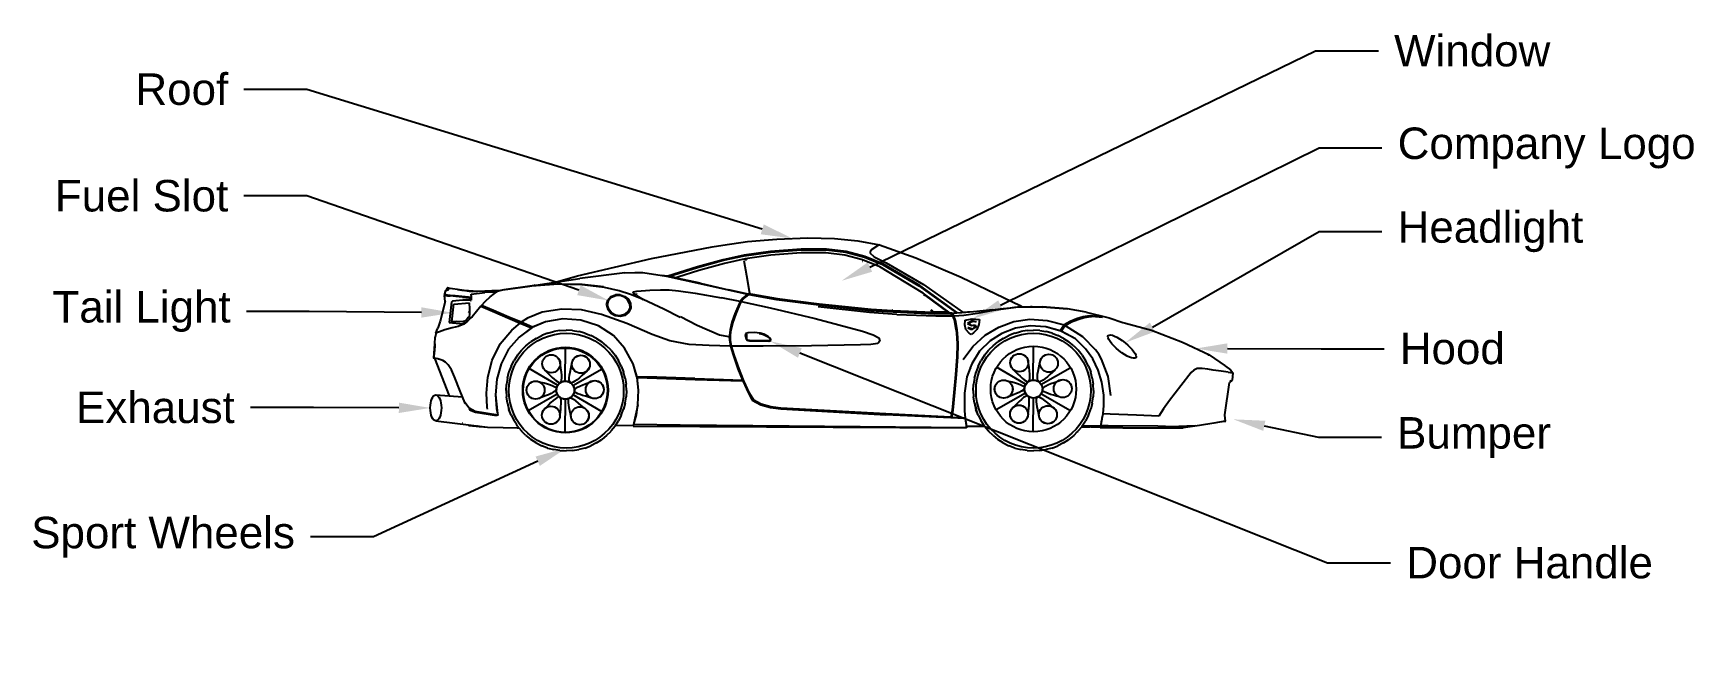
# Model space of a CAD drawing. Header units: millimetres. Extents: x 131.6 to 141.1, y 115.42 to 118.9.
import ezdxf
from ezdxf import colors
from ezdxf.entities.mleader import LeaderData, LeaderLine
from ezdxf.math import Vec2, Vec3

# ---------------------------------------------------------------- set-up
doc = ezdxf.new("R2010")
doc.units = ezdxf.units.MM
doc.header["$MEASUREMENT"] = 0
doc.styles.get("Standard").update_dxf_attribs({"font": 'Arial.ttf'})

# ---------------------------------------------------------------- blocks, each defined once
blk = doc.blocks.new('*U18')
blk.add_line((-0.0007, -0.0959), (0.0007, 0.0959))
blk = doc.blocks.new('*U19')
at = {"color": 0, "linetype": 'ByBlock', "lineweight": -2, "transparency": 16777216}
blk.add_blockref('*U18', (137.3234, 117.0102), dxfattribs=at)
for p, rotation in [((137.1953, 116.9374), 60.00000000000001), ((137.4504, 116.9356), 300.0000000000001), ((137.1942, 116.7901), 120), ((137.3212, 116.7155), 180), ((137.4494, 116.7883), 240)]:
    blk.add_blockref('*U18', p, dxfattribs=dict(at, rotation=rotation))
blk = doc.blocks.new('*U23')
blk.add_circle((0.0515, 0.0515), 0.0515)
blk = doc.blocks.new('*U24')
at = {"color": 0, "linetype": 'ByBlock', "lineweight": -2, "transparency": 16777216}
for p, rotation in [((137.3411, 116.7926), 60.00000000000003), ((137.3926, 116.844), 120), ((137.3035, 116.9332), 240), ((137.252, 116.8817), 299.9999999999999), ((137.3738, 116.9143), 180)]:
    blk.add_blockref('*U23', p, dxfattribs=dict(at, rotation=rotation))
blk.add_blockref('*U23', (137.2708, 116.8114), dxfattribs=at)
blk = doc.blocks.new('*U20')
blk.add_blockref('*U24', (-137.252, -116.7926))
blk = doc.blocks.new('*U22')
at = {"color": 0, "linetype": 'ByBlock', "lineweight": -2, "transparency": 16777216}
for p, rotation in [((137.348, 116.7668), 59.99999999999999), ((137.4183, 116.8371), 120), ((137.2966, 116.9589), 240), ((137.2263, 116.8886), 299.9999999999999), ((137.3926, 116.9332), 180)]:
    blk.add_blockref('*U20', p, dxfattribs=dict(at, rotation=rotation))
blk.add_blockref('*U20', (137.252, 116.7926), dxfattribs=at)
blk = doc.blocks.new('*U28')
blk.add_circle((0.0515, 0.0515), 0.0515)
blk = doc.blocks.new('*U29')
at = {"color": 0, "linetype": 'ByBlock', "lineweight": -2, "transparency": 16777216}
for p, rotation in [((137.3411, 116.7926), 60.00000000000003), ((137.3926, 116.844), 120), ((137.3035, 116.9332), 240), ((137.252, 116.8817), 299.9999999999999), ((137.3738, 116.9143), 180)]:
    blk.add_blockref('*U28', p, dxfattribs=dict(at, rotation=rotation))
blk.add_blockref('*U28', (137.2708, 116.8114), dxfattribs=at)
blk = doc.blocks.new('*U25')
blk.add_blockref('*U29', (-137.252, -116.7926))
blk = doc.blocks.new('*U27')
at = {"color": 0, "linetype": 'ByBlock', "lineweight": -2, "transparency": 16777216}
for p, rotation in [((137.348, 116.7668), 59.99999999999999), ((137.4183, 116.8371), 120), ((137.2966, 116.9589), 240), ((137.2263, 116.8886), 299.9999999999999), ((137.3926, 116.9332), 180)]:
    blk.add_blockref('*U25', p, dxfattribs=dict(at, rotation=rotation))
blk.add_blockref('*U25', (137.252, 116.7926), dxfattribs=at)
blk = doc.blocks.new('*U33')
blk.add_circle((0.0515, 0.0515), 0.0515)
blk = doc.blocks.new('*U34')
at = {"color": 0, "linetype": 'ByBlock', "lineweight": -2, "transparency": 16777216}
for p, rotation in [((137.3411, 116.7926), 60.00000000000003), ((137.3926, 116.844), 120), ((137.3035, 116.9332), 240), ((137.252, 116.8817), 299.9999999999999), ((137.3738, 116.9143), 180)]:
    blk.add_blockref('*U33', p, dxfattribs=dict(at, rotation=rotation))
blk.add_blockref('*U33', (137.2708, 116.8114), dxfattribs=at)
blk = doc.blocks.new('*U30')
blk.add_blockref('*U34', (-137.252, -116.7926))
blk = doc.blocks.new('*U32')
at = {"color": 0, "linetype": 'ByBlock', "lineweight": -2, "transparency": 16777216}
for p, rotation in [((137.348, 116.7668), 59.99999999999999), ((137.4183, 116.8371), 120), ((137.2966, 116.9589), 240), ((137.2263, 116.8886), 299.9999999999999), ((137.3926, 116.9332), 180)]:
    blk.add_blockref('*U30', p, dxfattribs=dict(at, rotation=rotation))
blk.add_blockref('*U30', (137.252, 116.7926), dxfattribs=at)
blk = doc.blocks.new('*U38')
blk.add_circle((0.0515, 0.0515), 0.0515)
blk = doc.blocks.new('*U39')
at = {"color": 0, "linetype": 'ByBlock', "lineweight": -2, "transparency": 16777216}
for p, rotation in [((137.3411, 116.7926), 60.00000000000003), ((137.3926, 116.844), 120), ((137.3035, 116.9332), 240), ((137.252, 116.8817), 299.9999999999999), ((137.3738, 116.9143), 180)]:
    blk.add_blockref('*U38', p, dxfattribs=dict(at, rotation=rotation))
blk.add_blockref('*U38', (137.2708, 116.8114), dxfattribs=at)
blk = doc.blocks.new('*U35')
blk.add_blockref('*U39', (-137.252, -116.7926))
blk = doc.blocks.new('*U37')
at = {"color": 0, "linetype": 'ByBlock', "lineweight": -2, "transparency": 16777216}
for p, rotation in [((137.348, 116.7668), 59.99999999999999), ((137.4183, 116.8371), 120), ((137.2966, 116.9589), 240), ((137.2263, 116.8886), 299.9999999999999), ((137.3926, 116.9332), 180)]:
    blk.add_blockref('*U35', p, dxfattribs=dict(at, rotation=rotation))
blk.add_blockref('*U35', (137.252, 116.7926), dxfattribs=at)
blk = doc.blocks.new('*U43')
blk.add_circle((0.0515, 0.0515), 0.0515)
blk = doc.blocks.new('*U44')
at = {"color": 0, "linetype": 'ByBlock', "lineweight": -2, "transparency": 16777216}
for p, rotation in [((137.3411, 116.7926), 60.00000000000003), ((137.3926, 116.844), 120), ((137.3035, 116.9332), 240), ((137.252, 116.8817), 299.9999999999999), ((137.3738, 116.9143), 180)]:
    blk.add_blockref('*U43', p, dxfattribs=dict(at, rotation=rotation))
blk.add_blockref('*U43', (137.2708, 116.8114), dxfattribs=at)
blk = doc.blocks.new('*U40')
blk.add_blockref('*U44', (-137.252, -116.7926))
blk = doc.blocks.new('*U42')
at = {"color": 0, "linetype": 'ByBlock', "lineweight": -2, "transparency": 16777216}
for p, rotation in [((137.348, 116.7668), 59.99999999999999), ((137.4183, 116.8371), 120), ((137.2966, 116.9589), 240), ((137.2263, 116.8886), 299.9999999999999), ((137.3926, 116.9332), 180)]:
    blk.add_blockref('*U40', p, dxfattribs=dict(at, rotation=rotation))
blk.add_blockref('*U40', (137.252, 116.7926), dxfattribs=at)
blk = doc.blocks.new('*U48')
blk.add_circle((0.0515, 0.0515), 0.0515)
blk = doc.blocks.new('*U49')
at = {"color": 0, "linetype": 'ByBlock', "lineweight": -2, "transparency": 16777216}
for p, rotation in [((137.3411, 116.7926), 60.00000000000003), ((137.3926, 116.844), 120), ((137.3035, 116.9332), 240), ((137.252, 116.8817), 299.9999999999999), ((137.3738, 116.9143), 180)]:
    blk.add_blockref('*U48', p, dxfattribs=dict(at, rotation=rotation))
blk.add_blockref('*U48', (137.2708, 116.8114), dxfattribs=at)
blk = doc.blocks.new('*U45')
blk.add_blockref('*U49', (-137.252, -116.7926))
blk = doc.blocks.new('*U47')
at = {"color": 0, "linetype": 'ByBlock', "lineweight": -2, "transparency": 16777216}
for p, rotation in [((137.348, 116.7668), 59.99999999999999), ((137.4183, 116.8371), 120), ((137.2966, 116.9589), 240), ((137.2263, 116.8886), 299.9999999999999), ((137.3926, 116.9332), 180)]:
    blk.add_blockref('*U45', p, dxfattribs=dict(at, rotation=rotation))
blk.add_blockref('*U45', (137.252, 116.7926), dxfattribs=at)
blk = doc.blocks.new('*U59')
blk.add_circle((0.0515, 0.0515), 0.0515)
blk = doc.blocks.new('*U60')
at = {"color": 0, "linetype": 'ByBlock', "lineweight": -2, "transparency": 16777216}
for p, rotation in [((137.3411, 116.7926), 60.00000000000003), ((137.3926, 116.844), 120), ((137.3035, 116.9332), 240), ((137.252, 116.8817), 299.9999999999999), ((137.3738, 116.9143), 180)]:
    blk.add_blockref('*U59', p, dxfattribs=dict(at, rotation=rotation))
blk.add_blockref('*U59', (137.2708, 116.8114), dxfattribs=at)
blk = doc.blocks.new('*U56')
blk.add_blockref('*U60', (-137.252, -116.7926))
blk = doc.blocks.new('*U58')
at = {"color": 0, "linetype": 'ByBlock', "lineweight": -2, "transparency": 16777216}
for p, rotation in [((137.348, 116.7668), 59.99999999999999), ((137.4183, 116.8371), 120), ((137.2966, 116.9589), 240), ((137.2263, 116.8886), 299.9999999999999), ((137.3926, 116.9332), 180)]:
    blk.add_blockref('*U56', p, dxfattribs=dict(at, rotation=rotation))
blk.add_blockref('*U56', (137.252, 116.7926), dxfattribs=at)
blk = doc.blocks.new('*U110')
blk.add_circle((0.0515, 0.0515), 0.0515)
blk = doc.blocks.new('*U111')
at = {"color": 0, "linetype": 'ByBlock', "lineweight": -2, "transparency": 16777216}
for p, rotation in [((137.3411, 116.7926), 60.00000000000003), ((137.3926, 116.844), 120), ((137.3035, 116.9332), 240), ((137.252, 116.8817), 299.9999999999999), ((137.3738, 116.9143), 180)]:
    blk.add_blockref('*U110', p, dxfattribs=dict(at, rotation=rotation))
blk.add_blockref('*U110', (137.2708, 116.8114), dxfattribs=at)
blk = doc.blocks.new('*U96')
blk.add_blockref('*U111', (-137.252, -116.7926))
blk = doc.blocks.new('*U97')
at = {"color": 0, "linetype": 'ByBlock', "lineweight": -2, "transparency": 16777216}
for p, rotation in [((137.348, 116.7668), 59.99999999999999), ((137.4183, 116.8371), 120), ((137.2966, 116.9589), 240), ((137.2263, 116.8886), 299.9999999999999), ((137.3926, 116.9332), 180)]:
    blk.add_blockref('*U96', p, dxfattribs=dict(at, rotation=rotation))
blk.add_blockref('*U96', (137.252, 116.7926), dxfattribs=at)
blk = doc.blocks.new('*U112')
blk.add_circle((0.0515, 0.0515), 0.0515)
blk = doc.blocks.new('*U113')
at = {"color": 0, "linetype": 'ByBlock', "lineweight": -2, "transparency": 16777216}
for p, rotation in [((137.3411, 116.7926), 60.00000000000003), ((137.3926, 116.844), 120), ((137.3035, 116.9332), 240), ((137.252, 116.8817), 299.9999999999999), ((137.3738, 116.9143), 180)]:
    blk.add_blockref('*U112', p, dxfattribs=dict(at, rotation=rotation))
blk.add_blockref('*U112', (137.2708, 116.8114), dxfattribs=at)
blk = doc.blocks.new('*U98')
blk.add_blockref('*U113', (-137.252, -116.7926))
blk = doc.blocks.new('*U99')
at = {"color": 0, "linetype": 'ByBlock', "lineweight": -2, "transparency": 16777216}
for p, rotation in [((137.348, 116.7668), 59.99999999999999), ((137.4183, 116.8371), 120), ((137.2966, 116.9589), 240), ((137.2263, 116.8886), 299.9999999999999), ((137.3926, 116.9332), 180)]:
    blk.add_blockref('*U98', p, dxfattribs=dict(at, rotation=rotation))
blk.add_blockref('*U98', (137.252, 116.7926), dxfattribs=at)
blk = doc.blocks.new('*U114')
blk.add_circle((0.0515, 0.0515), 0.0515)
blk = doc.blocks.new('*U115')
at = {"color": 0, "linetype": 'ByBlock', "lineweight": -2, "transparency": 16777216}
for p, rotation in [((137.3411, 116.7926), 60.00000000000003), ((137.3926, 116.844), 120), ((137.3035, 116.9332), 240), ((137.252, 116.8817), 299.9999999999999), ((137.3738, 116.9143), 180)]:
    blk.add_blockref('*U114', p, dxfattribs=dict(at, rotation=rotation))
blk.add_blockref('*U114', (137.2708, 116.8114), dxfattribs=at)
blk = doc.blocks.new('*U100')
blk.add_blockref('*U115', (-137.252, -116.7926))
blk = doc.blocks.new('*U101')
at = {"color": 0, "linetype": 'ByBlock', "lineweight": -2, "transparency": 16777216}
for p, rotation in [((137.348, 116.7668), 59.99999999999999), ((137.4183, 116.8371), 120), ((137.2966, 116.9589), 240), ((137.2263, 116.8886), 299.9999999999999), ((137.3926, 116.9332), 180)]:
    blk.add_blockref('*U100', p, dxfattribs=dict(at, rotation=rotation))
blk.add_blockref('*U100', (137.252, 116.7926), dxfattribs=at)
blk = doc.blocks.new('*U116')
blk.add_circle((0.0515, 0.0515), 0.0515)
blk = doc.blocks.new('*U117')
at = {"color": 0, "linetype": 'ByBlock', "lineweight": -2, "transparency": 16777216}
for p, rotation in [((137.3411, 116.7926), 60.00000000000003), ((137.3926, 116.844), 120), ((137.3035, 116.9332), 240), ((137.252, 116.8817), 299.9999999999999), ((137.3738, 116.9143), 180)]:
    blk.add_blockref('*U116', p, dxfattribs=dict(at, rotation=rotation))
blk.add_blockref('*U116', (137.2708, 116.8114), dxfattribs=at)
blk = doc.blocks.new('*U102')
blk.add_blockref('*U117', (-137.252, -116.7926))
blk = doc.blocks.new('*U103')
at = {"color": 0, "linetype": 'ByBlock', "lineweight": -2, "transparency": 16777216}
for p, rotation in [((137.348, 116.7668), 59.99999999999999), ((137.4183, 116.8371), 120), ((137.2966, 116.9589), 240), ((137.2263, 116.8886), 299.9999999999999), ((137.3926, 116.9332), 180)]:
    blk.add_blockref('*U102', p, dxfattribs=dict(at, rotation=rotation))
blk.add_blockref('*U102', (137.252, 116.7926), dxfattribs=at)
blk = doc.blocks.new('*U118')
blk.add_circle((0.0515, 0.0515), 0.0515)
blk = doc.blocks.new('*U119')
at = {"color": 0, "linetype": 'ByBlock', "lineweight": -2, "transparency": 16777216}
for p, rotation in [((137.3411, 116.7926), 60.00000000000003), ((137.3926, 116.844), 120), ((137.3035, 116.9332), 240), ((137.252, 116.8817), 299.9999999999999), ((137.3738, 116.9143), 180)]:
    blk.add_blockref('*U118', p, dxfattribs=dict(at, rotation=rotation))
blk.add_blockref('*U118', (137.2708, 116.8114), dxfattribs=at)
blk = doc.blocks.new('*U104')
blk.add_blockref('*U119', (-137.252, -116.7926))
blk = doc.blocks.new('*U105')
at = {"color": 0, "linetype": 'ByBlock', "lineweight": -2, "transparency": 16777216}
for p, rotation in [((137.348, 116.7668), 59.99999999999999), ((137.4183, 116.8371), 120), ((137.2966, 116.9589), 240), ((137.2263, 116.8886), 299.9999999999999), ((137.3926, 116.9332), 180)]:
    blk.add_blockref('*U104', p, dxfattribs=dict(at, rotation=rotation))
blk.add_blockref('*U104', (137.252, 116.7926), dxfattribs=at)
blk = doc.blocks.new('*U120')
blk.add_circle((0.0515, 0.0515), 0.0515)
blk = doc.blocks.new('*U121')
at = {"color": 0, "linetype": 'ByBlock', "lineweight": -2, "transparency": 16777216}
for p, rotation in [((137.3411, 116.7926), 60.00000000000003), ((137.3926, 116.844), 120), ((137.3035, 116.9332), 240), ((137.252, 116.8817), 299.9999999999999), ((137.3738, 116.9143), 180)]:
    blk.add_blockref('*U120', p, dxfattribs=dict(at, rotation=rotation))
blk.add_blockref('*U120', (137.2708, 116.8114), dxfattribs=at)
blk = doc.blocks.new('*U106')
blk.add_blockref('*U121', (-137.252, -116.7926))
blk = doc.blocks.new('*U107')
at = {"color": 0, "linetype": 'ByBlock', "lineweight": -2, "transparency": 16777216}
for p, rotation in [((137.348, 116.7668), 59.99999999999999), ((137.4183, 116.8371), 120), ((137.2966, 116.9589), 240), ((137.2263, 116.8886), 299.9999999999999), ((137.3926, 116.9332), 180)]:
    blk.add_blockref('*U106', p, dxfattribs=dict(at, rotation=rotation))
blk.add_blockref('*U106', (137.252, 116.7926), dxfattribs=at)
blk = doc.blocks.new('*U93')
blk.add_line((-0.0007, -0.0959), (0.0007, 0.0959))
blk = doc.blocks.new('*U95')
at = {"color": 0, "linetype": 'ByBlock', "lineweight": -2, "transparency": 16777216}
blk.add_blockref('*U93', (137.3234, 117.0102), dxfattribs=at)
for p, rotation in [((137.1953, 116.9374), 60.00000000000001), ((137.4504, 116.9356), 300.0000000000001), ((137.1942, 116.7901), 120), ((137.3212, 116.7155), 180), ((137.4494, 116.7883), 240)]:
    blk.add_blockref('*U93', p, dxfattribs=dict(at, rotation=rotation))
blk = doc.blocks.new('*U122')
blk.add_circle((0.0515, 0.0515), 0.0515)
blk = doc.blocks.new('*U123')
at = {"color": 0, "linetype": 'ByBlock', "lineweight": -2, "transparency": 16777216}
for p, rotation in [((137.3411, 116.7926), 60.00000000000003), ((137.3926, 116.844), 120), ((137.3035, 116.9332), 240), ((137.252, 116.8817), 299.9999999999999), ((137.3738, 116.9143), 180)]:
    blk.add_blockref('*U122', p, dxfattribs=dict(at, rotation=rotation))
blk.add_blockref('*U122', (137.2708, 116.8114), dxfattribs=at)
blk = doc.blocks.new('*U108')
blk.add_blockref('*U123', (-137.252, -116.7926))
blk = doc.blocks.new('*U109')
at = {"color": 0, "linetype": 'ByBlock', "lineweight": -2, "transparency": 16777216}
for p, rotation in [((137.348, 116.7668), 59.99999999999999), ((137.4183, 116.8371), 120), ((137.2966, 116.9589), 240), ((137.2263, 116.8886), 299.9999999999999), ((137.3926, 116.9332), 180)]:
    blk.add_blockref('*U108', p, dxfattribs=dict(at, rotation=rotation))
blk.add_blockref('*U108', (137.252, 116.7926), dxfattribs=at)

msp = doc.modelspace()

# ---------------------------------------------------------------- linework, layer by layer
at = {"color": 20}
for p, q in [((135.1386, 117.6075), (135.4854, 117.6743)), ((135.4854, 117.6743), (135.5465, 117.6843)), ((135.5465, 117.6843), (135.6881, 117.7041)), ((135.6881, 117.7041), (135.8552, 117.7184)), ((135.8193, 117.6445), (135.9947, 117.6572)), ((135.9952, 117.6608), (135.8196, 117.6482)), ((135.8552, 117.7184), (136.0326, 117.7254)), ((135.9947, 117.6572), (136.1385, 117.6579)), ((136.1394, 117.6613), (135.9952, 117.6608)), ((136.0326, 117.7254), (136.1851, 117.7226)), ((136.1385, 117.6579), (136.2504, 117.6441)), ((136.2521, 117.6472), (136.1394, 117.6613)), ((136.1851, 117.7226), (136.3184, 117.7094)), ((136.3184, 117.7094), (136.4431, 117.6861)), ((136.3936, 117.6547), (136.388, 117.6401)), ((136.4264, 117.6758), (136.3936, 117.6547)), ((136.4292, 117.6775), (136.4264, 117.6758)), ((136.4431, 117.6861), (136.4292, 117.6775)), ((136.4431, 117.6861), (136.6517, 117.6107)), ((134.7154, 117.5081), (135.1386, 117.6075)), ((135.4008, 117.5602), (135.2322, 117.5072)), ((135.5485, 117.6009), (135.4008, 117.5602)), ((135.4022, 117.5566), (135.5496, 117.5974)), ((135.5555, 117.58), (135.4087, 117.5393)), ((135.6689, 117.6272), (135.5485, 117.6009)), ((135.5496, 117.5974), (135.6692, 117.6235)), ((135.6735, 117.6056), (135.5555, 117.58)), ((135.667, 117.5972), (135.6816, 117.5108)), ((135.8196, 117.6482), (135.6689, 117.6272)), ((135.6692, 117.6235), (135.8193, 117.6445)), ((135.6721, 117.5998), (135.6814, 117.6018)), ((135.8208, 117.627), (135.6735, 117.6056)), ((135.6814, 117.6018), (135.6829, 117.6003)), ((135.9949, 117.6401), (135.8208, 117.627)), ((136.136, 117.6409), (135.9949, 117.6401)), ((136.2439, 117.6274), (136.136, 117.6409)), ((136.3456, 117.5995), (136.2439, 117.6274)), ((136.2504, 117.6441), (136.3569, 117.6153)), ((136.3594, 117.6183), (136.2521, 117.6472)), ((136.3438, 117.5934), (136.3445, 117.5932)), ((136.3445, 117.5932), (136.3451, 117.593)), ((136.4439, 117.5593), (136.3456, 117.5995)), ((136.3569, 117.6153), (136.4591, 117.574)), ((136.4627, 117.5766), (136.3594, 117.6183)), ((136.388, 117.6401), (136.413, 117.618)), ((136.413, 117.618), (136.481, 117.5838)), ((136.6927, 117.4092), (136.4439, 117.5593)), ((136.4591, 117.574), (136.6683, 117.4509)), ((136.6728, 117.4529), (136.4627, 117.5766)), ((136.481, 117.5838), (136.6938, 117.4596)), ((136.6517, 117.6107), (136.9102, 117.501)), ((134.4534, 117.4521), (134.6045, 117.4637)), ((134.4769, 117.4558), (134.7279, 117.4938)), ((134.5894, 117.4729), (134.7154, 117.5081)), ((134.6045, 117.4637), (134.741, 117.4606)), ((134.9855, 117.5252), (134.7279, 117.4938)), ((134.9855, 117.5252), (135.0419, 117.5283)), ((135.0419, 117.5283), (135.0857, 117.5273)), ((135.0857, 117.5273), (135.0891, 117.5272)), ((135.0891, 117.5272), (135.0891, 117.5272)), ((135.0891, 117.5272), (135.2246, 117.5063)), ((135.2322, 117.5072), (135.193, 117.5112)), ((135.2246, 117.5063), (135.4144, 117.4657)), ((135.2777, 117.4966), (135.2246, 117.5063)), ((135.2322, 117.5072), (135.232, 117.5049)), ((135.2367, 117.5041), (135.241, 117.5058)), ((135.241, 117.5058), (135.4022, 117.5566)), ((135.2768, 117.4979), (135.241, 117.5058)), ((135.2885, 117.5015), (135.2768, 117.4979)), ((135.2777, 117.4966), (135.2885, 117.5015)), ((135.2808, 117.4946), (135.2777, 117.4966)), ((135.4163, 117.4661), (135.2808, 117.4946)), ((135.4087, 117.5393), (135.2885, 117.5015)), ((135.4144, 117.4657), (135.5763, 117.4278)), ((135.4163, 117.4661), (135.5785, 117.4281)), ((135.6816, 117.5108), (135.699, 117.4098)), ((136.9102, 117.501), (137.1565, 117.3834)), ((133.9528, 117.4002), (133.9615, 117.4249)), ((133.9556, 117.3986), (133.9528, 117.4002)), ((133.9547, 117.4001), (133.9528, 117.4002)), ((133.9536, 117.3969), (133.9556, 117.3986)), ((133.9536, 117.3969), (133.9561, 117.3965)), ((133.9561, 117.3785), (133.9536, 117.3969)), ((133.9628, 117.3992), (133.9547, 117.4001)), ((133.9581, 117.3983), (133.9556, 117.3986)), ((133.9561, 117.3965), (133.9638, 117.3956)), ((133.9569, 117.3624), (133.9561, 117.3785)), ((133.9657, 117.3976), (133.9581, 117.3983)), ((133.9686, 117.4398), (133.9615, 117.4249)), ((133.9638, 117.4241), (133.9615, 117.4249)), ((133.9698, 117.3985), (133.9628, 117.3992)), ((133.9688, 117.4232), (133.9638, 117.4241)), ((133.9638, 117.3956), (133.9711, 117.3951)), ((133.9731, 117.3968), (133.9657, 117.3976)), ((133.9697, 117.4395), (133.9686, 117.4398)), ((133.9725, 117.4273), (133.9688, 117.4232)), ((133.9774, 117.4376), (133.9697, 117.4395)), ((133.9777, 117.4376), (133.9697, 117.4395)), ((133.986, 117.3967), (133.9698, 117.3985)), ((133.9711, 117.3951), (133.9866, 117.3936)), ((133.9774, 117.4376), (133.9725, 117.4273)), ((134.0177, 117.3922), (133.9731, 117.3968)), ((133.9777, 117.4376), (133.9774, 117.4376)), ((133.9849, 117.4368), (133.9777, 117.4376)), ((133.9995, 117.4341), (133.9849, 117.4368)), ((134.015, 117.3938), (133.986, 117.3967)), ((134.0561, 117.3867), (133.9866, 117.3936)), ((134.027, 117.4303), (133.9995, 117.4341)), ((134.0911, 117.3859), (134.015, 117.3938)), ((134.0177, 117.3922), (134.0938, 117.3845)), ((134.0581, 117.3691), (134.0182, 117.3661)), ((134.0641, 117.424), (134.027, 117.4303)), ((134.027, 117.4303), (134.0657, 117.4239)), ((134.0561, 117.3867), (134.0923, 117.3828)), ((134.0942, 117.3698), (134.0581, 117.3691)), ((134.0966, 117.4184), (134.0641, 117.424)), ((134.0657, 117.4239), (134.0641, 117.424)), ((134.1426, 117.4196), (134.0657, 117.4239)), ((134.1052, 117.3853), (134.0911, 117.3859)), ((134.0923, 117.3828), (134.1052, 117.3817)), ((134.1052, 117.3838), (134.0938, 117.3845)), ((134.1051, 117.3694), (134.0942, 117.3698)), ((134.1142, 117.4177), (134.0966, 117.4184)), ((134.1052, 117.3817), (134.1051, 117.3694)), ((134.1053, 117.3957), (134.1052, 117.3853)), ((134.1053, 117.3853), (134.1052, 117.3853)), ((134.1052, 117.3853), (134.1052, 117.3838)), ((134.1053, 117.3838), (134.1052, 117.3838)), ((134.1052, 117.3838), (134.1052, 117.3817)), ((134.1052, 117.3825), (134.1053, 117.3825)), ((134.1052, 117.376), (134.1052, 117.3825)), ((134.1052, 117.3817), (134.1052, 117.3816)), ((134.1052, 117.3816), (134.1053, 117.3816)), ((134.1053, 117.3957), (134.1054, 117.4029)), ((134.1053, 117.3816), (134.1053, 117.3817)), ((134.1053, 117.3816), (134.1053, 117.3814)), ((134.1054, 117.4029), (134.1836, 117.4136)), ((134.1401, 117.4195), (134.1142, 117.4177)), ((134.1426, 117.4196), (134.1401, 117.4195)), ((134.2243, 117.4233), (134.1426, 117.4196)), ((134.25, 117.4143), (134.1836, 117.4136)), ((134.188, 117.3635), (134.2154, 117.3888)), ((134.2154, 117.3888), (134.2402, 117.4081)), ((134.2626, 117.4222), (134.2243, 117.4233)), ((134.2402, 117.4081), (134.2626, 117.4222)), ((134.2626, 117.4222), (134.2634, 117.4227)), ((134.2634, 117.4227), (134.288, 117.4279)), ((134.2935, 117.4278), (134.2634, 117.4227)), ((134.288, 117.4279), (134.4415, 117.4504)), ((134.4554, 117.451), (134.2935, 117.4278)), ((134.4415, 117.4504), (134.472, 117.4558)), ((134.4415, 117.4504), (134.4534, 117.4521)), ((134.6056, 117.4618), (134.4554, 117.451)), ((134.472, 117.4558), (134.468, 117.4532)), ((134.474, 117.454), (134.472, 117.4558)), ((134.4735, 117.4537), (134.474, 117.454)), ((134.474, 117.454), (134.4769, 117.4558)), ((134.7392, 117.4581), (134.6056, 117.4618)), ((134.8686, 117.4422), (134.7392, 117.4581)), ((134.741, 117.4606), (134.8637, 117.4469)), ((134.9536, 117.4224), (134.8686, 117.4422)), ((134.8812, 117.3429), (134.8874, 117.3698)), ((134.89, 117.3679), (134.8839, 117.3415)), ((134.8874, 117.3698), (134.9056, 117.3897)), ((134.9075, 117.3871), (134.89, 117.3679)), ((134.8926, 117.3674), (134.9094, 117.3858)), ((134.9056, 117.3897), (134.9311, 117.4004)), ((134.9324, 117.3975), (134.9075, 117.3871)), ((134.9094, 117.3858), (134.9337, 117.3959)), ((134.9595, 117.4008), (134.9311, 117.4004)), ((134.9595, 117.3977), (134.9324, 117.3975)), ((134.9596, 117.396), (134.9337, 117.3959)), ((135.0171, 117.4024), (134.9536, 117.4224)), ((134.9595, 117.4008), (134.9856, 117.3913)), ((134.9842, 117.3886), (134.9595, 117.3977)), ((134.9829, 117.3872), (134.9596, 117.396)), ((134.9829, 117.3872), (135.0016, 117.3716)), ((135.0037, 117.3724), (134.9842, 117.3886)), ((134.9856, 117.3913), (135.0059, 117.3746)), ((135.0127, 117.3506), (135.0016, 117.3716)), ((135.0154, 117.3504), (135.0037, 117.3724)), ((135.0059, 117.3746), (135.0182, 117.3516)), ((135.0908, 117.3731), (135.0171, 117.4024)), ((135.0308, 117.4125), (135.035, 117.417)), ((135.036, 117.4063), (135.0308, 117.4125)), ((135.035, 117.417), (135.0545, 117.4212)), ((135.0523, 117.3967), (135.036, 117.4063)), ((135.0564, 117.4036), (135.0443, 117.4014)), ((135.0523, 117.3967), (135.0908, 117.3731)), ((135.0545, 117.4212), (135.129, 117.4266)), ((135.2087, 117.3173), (135.0908, 117.3731)), ((135.129, 117.4266), (135.1891, 117.4285)), ((135.1891, 117.4285), (135.2395, 117.4279)), ((135.2395, 117.4279), (135.2924, 117.423)), ((135.2924, 117.423), (135.3871, 117.4094)), ((135.3871, 117.4094), (135.5382, 117.3829)), ((135.6455, 117.3625), (135.5382, 117.3829)), ((135.5763, 117.4278), (135.6889, 117.4029)), ((135.6915, 117.4032), (135.5785, 117.4281)), ((135.6613, 117.3803), (135.6455, 117.3625)), ((135.6639, 117.3764), (135.6487, 117.36)), ((135.6515, 117.3613), (135.6671, 117.3789)), ((135.6786, 117.3956), (135.6613, 117.3803)), ((135.6816, 117.3918), (135.6639, 117.3764)), ((135.6671, 117.3789), (135.6851, 117.3946)), ((135.6889, 117.4029), (135.6786, 117.3956)), ((135.6816, 117.3918), (135.6851, 117.3946)), ((135.6851, 117.3946), (135.693, 117.4003)), ((135.6915, 117.4032), (135.6889, 117.4029)), ((135.6978, 117.4073), (135.6915, 117.4032)), ((135.693, 117.4003), (135.6915, 117.4032)), ((135.693, 117.4003), (135.6949, 117.4017)), ((135.6949, 117.4017), (135.6975, 117.402)), ((135.6949, 117.4017), (135.8534, 117.3742)), ((135.6975, 117.402), (135.7006, 117.404)), ((135.6975, 117.402), (135.8557, 117.3745)), ((135.699, 117.4063), (135.6978, 117.4073)), ((135.6988, 117.4064), (135.699, 117.4063)), ((135.699, 117.4098), (135.699, 117.4063)), ((135.699, 117.4098), (135.7008, 117.4045)), ((135.7006, 117.404), (135.7039, 117.4061)), ((135.7008, 117.4045), (135.7006, 117.404)), ((135.7039, 117.4061), (135.7008, 117.4045)), ((135.7039, 117.4061), (135.7151, 117.4042)), ((135.7151, 117.4042), (135.7165, 117.4039)), ((135.7165, 117.4039), (135.8581, 117.3794)), ((135.8534, 117.3742), (136.0951, 117.3429)), ((135.8557, 117.3745), (136.0959, 117.3434)), ((135.8581, 117.3794), (136.0968, 117.3489)), ((136.6683, 117.4509), (136.8827, 117.2963)), ((136.8897, 117.2967), (136.6728, 117.4529)), ((136.8474, 117.296), (136.6927, 117.4092)), ((136.6938, 117.4596), (136.9208, 117.2987)), ((136.6974, 117.3992), (136.6951, 117.4006)), ((136.6974, 117.3992), (136.7031, 117.3982)), ((136.6974, 117.3992), (136.6974, 117.3991)), ((136.7031, 117.3982), (136.8342, 117.3016)), ((137.1565, 117.3834), (137.2474, 117.3382)), ((133.9569, 117.3622), (133.9294, 117.2487)), ((133.9566, 117.3611), (133.9564, 117.3609)), ((133.9568, 117.3619), (133.9566, 117.3611)), ((133.9569, 117.3624), (133.9568, 117.3619)), ((133.9569, 117.3623), (133.9569, 117.3624)), ((133.957, 117.3621), (133.9569, 117.3623)), ((133.9569, 117.3611), (133.957, 117.3616)), ((133.957, 117.3616), (133.957, 117.3621)), ((133.9942, 117.3591), (133.9805, 117.2412)), ((133.9984, 117.3631), (133.9942, 117.3591)), ((133.9957, 117.2463), (134.0068, 117.3484)), ((134.0182, 117.3661), (133.9984, 117.3631)), ((134.0078, 117.3474), (134.0938, 117.3545)), ((134.0891, 117.3048), (134.0961, 117.2985)), ((134.0948, 117.2767), (134.0897, 117.2696)), ((134.0938, 117.3545), (134.0958, 117.3201)), ((134.0958, 117.2878), (134.0948, 117.2767)), ((134.0958, 117.3201), (134.0958, 117.2989)), ((134.0958, 117.2989), (134.0958, 117.2878)), ((134.0976, 117.2984), (134.0961, 117.2985)), ((134.1051, 117.3666), (134.102, 117.3666)), ((134.1044, 117.268), (134.1045, 117.2745)), ((134.1116, 117.275), (134.1046, 117.2681)), ((134.1372, 117.305), (134.1116, 117.275)), ((134.1616, 117.3345), (134.1372, 117.305)), ((134.1633, 117.3352), (134.1616, 117.3345)), ((134.1661, 117.3346), (134.1616, 117.3345)), ((134.1616, 117.3345), (134.2281, 117.3059)), ((134.166, 117.336), (134.1633, 117.3352)), ((134.1657, 117.3392), (134.188, 117.3635)), ((134.2339, 117.3099), (134.1657, 117.3392)), ((134.1657, 117.3392), (134.1661, 117.3346)), ((134.2317, 117.307), (134.1661, 117.3346)), ((134.2281, 117.3059), (134.3152, 117.269)), ((134.3199, 117.2698), (134.2317, 117.307)), ((134.3224, 117.2724), (134.2339, 117.3099)), ((134.5124, 117.3007), (134.4284, 117.267)), ((134.6258, 117.3186), (134.5124, 117.3007)), ((134.7374, 117.3141), (134.6258, 117.3186)), ((134.8523, 117.2883), (134.7374, 117.3141)), ((134.9965, 117.236), (134.8523, 117.2883)), ((134.8812, 117.3429), (134.8881, 117.3154)), ((134.8839, 117.3415), (134.8906, 117.3159)), ((134.8867, 117.3415), (134.8926, 117.3674)), ((134.8931, 117.3177), (134.8867, 117.3415)), ((134.9058, 117.2933), (134.8881, 117.3154)), ((134.8906, 117.3159), (134.9082, 117.2939)), ((134.9106, 117.296), (134.8931, 117.3177)), ((134.9304, 117.2793), (134.9058, 117.2933)), ((134.9082, 117.2939), (134.9313, 117.2812)), ((134.9322, 117.2844), (134.9106, 117.296)), ((134.9583, 117.2752), (134.9304, 117.2793)), ((134.9313, 117.2812), (134.958, 117.2773)), ((134.9577, 117.2807), (134.9322, 117.2844)), ((134.9836, 117.2874), (134.9577, 117.2807)), ((134.958, 117.2773), (134.9849, 117.2842)), ((134.9862, 117.2825), (134.9583, 117.2752)), ((134.9836, 117.2874), (135.0035, 117.3036)), ((134.9849, 117.2842), (135.0057, 117.3011)), ((135.0078, 117.3), (134.9862, 117.2825)), ((135.0139, 117.3264), (135.0035, 117.3036)), ((135.0057, 117.3011), (135.0167, 117.325)), ((135.0194, 117.325), (135.0078, 117.3)), ((135.0127, 117.3506), (135.0139, 117.3264)), ((135.0167, 117.325), (135.0154, 117.3504)), ((135.0182, 117.3516), (135.0194, 117.325)), ((135.3012, 117.2702), (135.2087, 117.3173)), ((135.3995, 117.2253), (135.3036, 117.2745)), ((135.6156, 117.2914), (135.5987, 117.2437)), ((135.6194, 117.2905), (135.6023, 117.2421)), ((135.6047, 117.2431), (135.6218, 117.2911)), ((135.6455, 117.3625), (135.6156, 117.2914)), ((135.6487, 117.36), (135.6194, 117.2905)), ((135.6218, 117.2911), (135.6515, 117.3613)), ((135.6515, 117.3613), (135.8179, 117.326)), ((135.8179, 117.326), (136.0747, 117.2655)), ((136.3852, 117.299), (136.0916, 117.3312)), ((136.0951, 117.3429), (136.3916, 117.3111)), ((136.0959, 117.3434), (136.3934, 117.3115)), ((136.0968, 117.3489), (136.3943, 117.3176)), ((136.5416, 117.2876), (136.3852, 117.299)), ((136.3916, 117.3111), (136.5224, 117.3029)), ((136.3934, 117.3115), (136.5219, 117.3035)), ((136.3943, 117.3176), (136.5166, 117.3099)), ((136.5166, 117.3099), (136.5142, 117.3128)), ((136.5154, 117.3113), (136.7506, 117.3008)), ((136.5224, 117.3029), (136.5219, 117.3035)), ((136.5224, 117.3029), (136.7573, 117.2914)), ((136.5416, 117.2876), (136.7656, 117.2799)), ((136.7434, 117.3117), (136.7351, 117.3071)), ((136.7425, 117.3102), (136.7421, 117.3097)), ((136.7434, 117.3117), (136.7425, 117.3102)), ((136.7425, 117.3102), (136.7448, 117.3088)), ((136.7433, 117.3123), (136.7434, 117.3117)), ((136.7448, 117.3083), (136.7448, 117.3088)), ((136.7528, 117.2977), (136.7448, 117.3088)), ((136.8342, 117.3016), (136.7506, 117.3008)), ((136.7528, 117.2977), (136.8376, 117.299)), ((136.7569, 117.292), (136.7528, 117.2977)), ((136.7569, 117.292), (136.8464, 117.2941)), ((136.7573, 117.2914), (136.8519, 117.2937)), ((136.7656, 117.2799), (136.8612, 117.2796)), ((136.8342, 117.3016), (136.8376, 117.299)), ((136.8376, 117.299), (136.8464, 117.2941)), ((136.8376, 117.299), (136.8474, 117.296)), ((136.8464, 117.2941), (136.8519, 117.2937)), ((136.8474, 117.296), (136.8488, 117.2955)), ((136.856, 117.2946), (136.8488, 117.2955)), ((136.8488, 117.2955), (136.8527, 117.2944)), ((136.8519, 117.2937), (136.8612, 117.2796)), ((136.8519, 117.2937), (136.852, 117.2934)), ((136.852, 117.2934), (136.8527, 117.2944)), ((136.852, 117.2934), (136.8551, 117.2898)), ((136.8527, 117.2944), (136.856, 117.2946)), ((136.858, 117.294), (136.8527, 117.2944)), ((136.8551, 117.2898), (136.8644, 117.2762)), ((136.856, 117.2946), (136.9118, 117.2981)), ((136.9144, 117.2979), (136.858, 117.294)), ((136.8675, 117.2798), (136.858, 117.294)), ((136.8612, 117.2796), (136.8732, 117.2474)), ((136.8644, 117.2762), (136.8763, 117.2447)), ((136.8675, 117.2798), (136.9262, 117.2845)), ((136.8792, 117.2475), (136.8675, 117.2798)), ((136.9805, 117.3026), (136.9118, 117.2981)), ((136.9805, 117.3026), (136.9144, 117.2979)), ((136.9262, 117.2845), (137.003, 117.2956)), ((137.0909, 117.3138), (136.9805, 117.3026)), ((137.003, 117.2956), (137.096, 117.3125)), ((137.0909, 117.3138), (137.1343, 117.32)), ((137.096, 117.3125), (137.2381, 117.3307)), ((137.1343, 117.32), (137.1504, 117.3222)), ((137.1504, 117.3222), (137.1914, 117.3265)), ((137.1914, 117.3265), (137.2014, 117.3276)), ((137.2014, 117.3276), (137.2163, 117.3291)), ((137.2163, 117.3291), (137.2319, 117.3307)), ((137.2319, 117.3307), (137.2373, 117.3313)), ((137.2373, 117.3313), (137.3037, 117.3317)), ((137.2381, 117.3307), (137.3738, 117.3296)), ((137.2392, 117.3322), (137.2392, 117.333)), ((137.2428, 117.3315), (137.2392, 117.333)), ((137.2428, 117.3315), (137.2392, 117.3322)), ((137.2433, 117.3313), (137.2428, 117.3315)), ((137.2474, 117.3382), (137.2592, 117.3314)), ((137.3034, 117.3341), (137.3038, 117.3317)), ((137.3037, 117.3317), (137.3038, 117.3317)), ((137.3038, 117.3317), (137.3212, 117.3318)), ((137.3147, 117.3323), (137.3071, 117.3317)), ((137.3212, 117.3318), (137.319, 117.3329)), ((137.3196, 117.333), (137.3221, 117.3318)), ((137.3212, 117.3318), (137.3221, 117.3318)), ((137.3221, 117.3318), (137.3735, 117.3321)), ((137.5186, 117.3196), (137.3735, 117.3321)), ((137.3735, 117.3321), (137.5187, 117.3193)), ((137.6262, 117.3009), (137.5186, 117.3196)), ((137.6076, 117.274), (137.5702, 117.2621)), ((137.6451, 117.2801), (137.6076, 117.274)), ((137.615, 117.2712), (137.6526, 117.277)), ((137.6262, 117.3009), (137.7581, 117.2678)), ((137.7106, 117.2746), (137.6451, 117.2801)), ((137.6526, 117.277), (137.6552, 117.2761)), ((137.6552, 117.2761), (137.6591, 117.2771)), ((137.6591, 117.2771), (137.7186, 117.2722)), ((137.7128, 117.2727), (137.7106, 117.2746)), ((133.9044, 117.1808), (133.9013, 117.1633)), ((133.9044, 117.1808), (133.9135, 117.2055)), ((133.9252, 117.1887), (133.9044, 117.1808)), ((133.9117, 117.2038), (133.9135, 117.2055)), ((133.9135, 117.2055), (133.915, 117.2095)), ((133.9294, 117.2487), (133.915, 117.2095)), ((133.9553, 117.1992), (133.9252, 117.1887)), ((133.9977, 117.2109), (133.9553, 117.1992)), ((133.9805, 117.2412), (134.0591, 117.2344)), ((134.02, 117.2474), (133.9957, 117.2463)), ((133.9966, 117.2435), (134.0048, 117.2404)), ((134.031, 117.2196), (133.9977, 117.2109)), ((134.0382, 117.2463), (134.02, 117.2474)), ((134.0632, 117.2331), (134.031, 117.2196)), ((134.0604, 117.2474), (134.0382, 117.2463)), ((134.0519, 117.2345), (134.0591, 117.2344)), ((134.0591, 117.2344), (134.0564, 117.2334)), ((134.0714, 117.2391), (134.0591, 117.2344)), ((134.0746, 117.2514), (134.0604, 117.2474)), ((134.0844, 117.2488), (134.0632, 117.2331)), ((134.0897, 117.2696), (134.0746, 117.2514)), ((134.0877, 117.2515), (134.0844, 117.2488)), ((134.087, 117.2508), (134.0844, 117.2488)), ((134.0877, 117.2515), (134.087, 117.2508)), ((134.0984, 117.262), (134.0877, 117.2515)), ((134.0984, 117.262), (134.0992, 117.2686)), ((134.1044, 117.268), (134.0984, 117.262)), ((134.1046, 117.2681), (134.1044, 117.268)), ((134.1046, 117.2718), (134.1046, 117.2681)), ((134.2722, 117.1202), (134.3395, 117.1989)), ((134.3152, 117.269), (134.387, 117.2389)), ((134.3902, 117.2405), (134.3199, 117.2698)), ((134.3925, 117.243), (134.3224, 117.2724)), ((134.3395, 117.1989), (134.387, 117.2389)), ((134.4544, 117.2135), (134.3807, 117.1585)), ((134.4514, 117.2116), (134.3807, 117.1585)), ((134.387, 117.2389), (134.4514, 117.2116)), ((134.4544, 117.2135), (134.3902, 117.2405)), ((134.4284, 117.267), (134.3925, 117.243)), ((134.4577, 117.2152), (134.3925, 117.243)), ((134.4544, 117.2135), (134.4514, 117.2116)), ((134.5319, 117.2465), (134.4544, 117.2135)), ((134.4577, 117.2152), (134.4544, 117.2135)), ((134.5319, 117.2465), (134.4577, 117.2152)), ((134.5437, 117.1803), (134.51, 117.1674)), ((134.6305, 117.262), (134.5319, 117.2465)), ((134.5437, 117.1803), (134.5786, 117.1897)), ((134.6143, 117.1953), (134.5786, 117.1897)), ((134.5821, 117.1735), (134.616, 117.1788)), ((134.6143, 117.1953), (134.6503, 117.1972)), ((134.616, 117.1788), (134.6503, 117.1806)), ((134.7328, 117.2557), (134.6305, 117.262)), ((134.6864, 117.1953), (134.6503, 117.1972)), ((134.6503, 117.1806), (134.6846, 117.1788)), ((134.6846, 117.1788), (134.7186, 117.1735)), ((134.6864, 117.1953), (134.722, 117.1897)), ((134.7569, 117.1803), (134.722, 117.1897)), ((134.8349, 117.2229), (134.7328, 117.2557)), ((134.7569, 117.1803), (134.7906, 117.1674)), ((134.9199, 117.167), (134.8349, 117.2229)), ((135.1425, 117.1726), (134.9965, 117.236)), ((135.5269, 117.1698), (135.3995, 117.2253)), ((135.5873, 117.1996), (135.5836, 117.1702)), ((135.5907, 117.1974), (135.5866, 117.167)), ((135.5987, 117.2437), (135.5873, 117.1996)), ((135.5896, 117.1697), (135.5933, 117.1996)), ((135.6023, 117.2421), (135.5907, 117.1974)), ((135.5933, 117.1996), (135.6047, 117.2431)), ((135.6774, 117.178), (135.6743, 117.1666)), ((135.6905, 117.1831), (135.6774, 117.178)), ((135.725, 117.1843), (135.6905, 117.1831)), ((135.7597, 117.1805), (135.725, 117.1843)), ((135.7542, 117.1774), (135.7597, 117.1783)), ((135.7806, 117.1745), (135.7597, 117.1805)), ((135.7597, 117.1783), (135.7791, 117.173)), ((136.0747, 117.2655), (136.3456, 117.192)), ((136.3456, 117.192), (136.4069, 117.1707)), ((136.8819, 117.2005), (136.8732, 117.2474)), ((136.8763, 117.2447), (136.885, 117.1982)), ((136.888, 117.2005), (136.8792, 117.2475)), ((136.8819, 117.2005), (136.886, 117.1554)), ((136.885, 117.1982), (136.8891, 117.1537)), ((136.892, 117.1552), (136.888, 117.2005)), ((136.9305, 117.2284), (136.9324, 117.2548)), ((136.9376, 117.2009), (136.9305, 117.2284)), ((136.9324, 117.2548), (136.9738, 117.2623)), ((136.9551, 117.1813), (136.9376, 117.2009)), ((136.9526, 117.2106), (136.9478, 117.2121)), ((136.9682, 117.1738), (136.9551, 117.1813)), ((136.9812, 117.182), (136.9682, 117.1738)), ((136.9738, 117.2623), (137.0157, 117.2581)), ((136.9884, 117.1895), (136.9812, 117.182)), ((136.9997, 117.2013), (136.9884, 117.1895)), ((137.0116, 117.2308), (136.9997, 117.2013)), ((137.0157, 117.2581), (137.0116, 117.2308)), ((137.048, 117.1688), (137.1255, 117.2147)), ((137.1431, 117.1793), (137.0764, 117.1378)), ((137.1255, 117.2147), (137.2108, 117.2475)), ((137.2209, 117.2099), (137.1431, 117.1793)), ((137.217, 117.1803), (137.1833, 117.1674)), ((137.2108, 117.2475), (137.3033, 117.2607)), ((137.217, 117.1803), (137.2519, 117.1897)), ((137.3052, 117.2231), (137.2209, 117.2099)), ((137.2875, 117.1953), (137.2519, 117.1897)), ((137.2553, 117.1735), (137.2892, 117.1788)), ((137.2875, 117.1953), (137.3236, 117.1972)), ((137.2892, 117.1788), (137.3236, 117.1806)), ((137.3033, 117.2607), (137.4022, 117.2529)), ((137.3954, 117.2166), (137.3052, 117.2231)), ((137.3596, 117.1953), (137.3236, 117.1972)), ((137.3236, 117.1806), (137.3579, 117.1788)), ((137.3579, 117.1788), (137.3918, 117.1735)), ((137.3596, 117.1953), (137.3953, 117.1897)), ((137.4301, 117.1803), (137.3953, 117.1897)), ((137.48, 117.1928), (137.3954, 117.2166)), ((137.4772, 117.194), (137.3954, 117.2166)), ((137.4022, 117.2529), (137.4995, 117.2276)), ((137.4301, 117.1803), (137.4638, 117.1674)), ((137.4995, 117.2276), (137.4772, 117.194)), ((137.48, 117.1928), (137.4772, 117.194)), ((137.502, 117.2255), (137.48, 117.1928)), ((137.5637, 117.1479), (137.48, 117.1928)), ((137.483, 117.1918), (137.48, 117.1928)), ((137.483, 117.1918), (137.5054, 117.2253)), ((137.5637, 117.1479), (137.483, 117.1918)), ((137.535, 117.2475), (137.4995, 117.2276)), ((137.5382, 117.244), (137.502, 117.2255)), ((137.502, 117.2255), (137.5054, 117.2253)), ((137.5054, 117.2253), (137.5423, 117.245)), ((137.5054, 117.2253), (137.6042, 117.1611)), ((137.5702, 117.2621), (137.535, 117.2475)), ((137.5729, 117.2581), (137.5382, 117.244)), ((137.5423, 117.245), (137.5774, 117.2595)), ((137.5729, 117.2581), (137.5774, 117.2595)), ((137.5774, 117.2595), (137.615, 117.2712)), ((137.7581, 117.2678), (137.8364, 117.2412)), ((137.8364, 117.2412), (137.8516, 117.2378)), ((137.8516, 117.2378), (137.999, 117.1987)), ((137.999, 117.1987), (138.176, 117.1302)), ((133.8914, 117.0378), (133.8982, 117.1197)), ((133.897, 117.0944), (133.8963, 117.0769)), ((133.897, 117.0944), (133.8971, 117.0944)), ((133.8973, 117.1001), (133.8971, 117.0944)), ((133.8982, 117.1197), (133.8973, 117.1002)), ((133.8973, 117.1001), (133.8973, 117.1002)), ((133.8982, 117.1197), (133.8984, 117.1235)), ((133.8984, 117.1235), (133.9006, 117.1542)), ((133.9006, 117.1542), (133.9007, 117.1547)), ((133.9007, 117.1547), (133.9009, 117.1581)), ((133.9009, 117.1581), (133.901, 117.1587)), ((133.901, 117.1587), (133.9013, 117.1633)), ((134.2271, 117.0271), (134.2722, 117.1202)), ((134.3203, 117.0896), (134.2779, 117.0062)), ((134.3807, 117.1585), (134.3203, 117.0896)), ((134.3713, 117.055), (134.394, 117.083)), ((134.3941, 117.0832), (134.394, 117.0831)), ((134.394, 117.0831), (134.394, 117.083)), ((134.4195, 117.1086), (134.3941, 117.0832)), ((134.4063, 117.072), (134.4306, 117.0963)), ((134.4195, 117.1086), (134.4476, 117.1313)), ((134.4306, 117.0963), (134.4573, 117.1179)), ((134.4779, 117.151), (134.4476, 117.1313)), ((134.4573, 117.1179), (134.4862, 117.1366)), ((134.4779, 117.151), (134.51, 117.1674)), ((134.4862, 117.1366), (134.5168, 117.1522)), ((134.5168, 117.1522), (134.5489, 117.1646)), ((134.5489, 117.1646), (134.5821, 117.1735)), ((134.7186, 117.1735), (134.7518, 117.1646)), ((134.7518, 117.1646), (134.7839, 117.1522)), ((134.7839, 117.1522), (134.8145, 117.1366)), ((134.8228, 117.151), (134.7906, 117.1674)), ((134.8145, 117.1366), (134.8433, 117.1179)), ((134.8228, 117.151), (134.853, 117.1313)), ((134.8433, 117.1179), (134.87, 117.0963)), ((134.8811, 117.1086), (134.853, 117.1313)), ((134.87, 117.0963), (134.8943, 117.072)), ((134.9066, 117.0831), (134.8811, 117.1086)), ((134.9066, 117.0831), (134.9293, 117.055)), ((134.9836, 117.0948), (134.9199, 117.167)), ((135.0337, 117.0052), (134.9836, 117.0948)), ((135.2438, 117.1364), (135.1425, 117.1726)), ((135.3529, 117.1164), (135.2438, 117.1364)), ((135.4682, 117.11), (135.3529, 117.1164)), ((135.5896, 117.1071), (135.4682, 117.11)), ((135.5834, 117.1602), (135.5269, 117.1698)), ((135.5836, 117.1702), (135.5834, 117.1602)), ((135.5834, 117.1602), (135.5851, 117.1419)), ((135.5851, 117.1419), (135.5896, 117.1071)), ((135.5866, 117.167), (135.5862, 117.1566)), ((135.5862, 117.1566), (135.5879, 117.139)), ((135.5879, 117.139), (135.5926, 117.1061)), ((135.5894, 117.1596), (135.5896, 117.1697)), ((135.5911, 117.1414), (135.5894, 117.1596)), ((135.5896, 117.1071), (135.6046, 117.0561)), ((135.5958, 117.107), (135.5911, 117.1414)), ((135.5926, 117.1061), (135.6077, 117.0564)), ((135.7763, 117.1066), (135.5958, 117.107)), ((135.611, 117.0561), (135.5958, 117.107)), ((135.6743, 117.1666), (135.6794, 117.1487)), ((135.6774, 117.1704), (135.6781, 117.1768)), ((135.6806, 117.1514), (135.6774, 117.1704)), ((135.6814, 117.1754), (135.6781, 117.1768)), ((135.6794, 117.1487), (135.6869, 117.1397)), ((135.6814, 117.1754), (135.6808, 117.1708)), ((135.6808, 117.1708), (135.6824, 117.1498)), ((135.6836, 117.1472), (135.6824, 117.1498)), ((135.6898, 117.1409), (135.6836, 117.1472)), ((135.6869, 117.1397), (135.6994, 117.1361)), ((135.6992, 117.1382), (135.6898, 117.1409)), ((135.8081, 117.1376), (135.6992, 117.1382)), ((135.6994, 117.1361), (135.8101, 117.1349)), ((135.7092, 117.1376), (135.8081, 117.1376)), ((136.0546, 117.1086), (135.7763, 117.1066)), ((135.7791, 117.173), (135.8028, 117.1616)), ((135.805, 117.1627), (135.7806, 117.1745)), ((135.8028, 117.1616), (135.817, 117.149)), ((135.8206, 117.1487), (135.805, 117.1627)), ((135.8174, 117.1411), (135.8081, 117.1376)), ((135.8081, 117.1376), (135.8118, 117.1384)), ((135.8101, 117.1349), (135.8201, 117.1396)), ((135.8174, 117.1411), (135.8157, 117.14)), ((135.817, 117.149), (135.8174, 117.1411)), ((135.8201, 117.1396), (135.8206, 117.1487)), ((136.3337, 117.1143), (136.0546, 117.1086)), ((136.3933, 117.1167), (136.3337, 117.1143)), ((136.4324, 117.1223), (136.3933, 117.1167)), ((136.4069, 117.1707), (136.4386, 117.1551)), ((136.4446, 117.1354), (136.4324, 117.1223)), ((136.4386, 117.1551), (136.4446, 117.1354)), ((136.8875, 117.1154), (136.8849, 117.0465)), ((136.886, 117.1554), (136.8875, 117.1154)), ((136.8906, 117.1147), (136.888, 117.0467)), ((136.8891, 117.1537), (136.8906, 117.1147)), ((136.8909, 117.046), (136.8935, 117.1153)), ((136.8935, 117.1153), (136.892, 117.1552)), ((136.9219, 117.0304), (136.9777, 117.1055)), ((136.9777, 117.1055), (137.048, 117.1688)), ((137.0764, 117.1378), (137.0152, 117.0784)), ((137.0445, 117.055), (137.0672, 117.083)), ((137.0673, 117.0831), (137.0672, 117.083)), ((137.0928, 117.1086), (137.0673, 117.0832)), ((137.0673, 117.0832), (137.0673, 117.0831)), ((137.0796, 117.072), (137.1039, 117.0963)), ((137.0928, 117.1086), (137.1208, 117.1313)), ((137.1039, 117.0963), (137.1306, 117.1179)), ((137.1511, 117.151), (137.1208, 117.1313)), ((137.1306, 117.1179), (137.1594, 117.1366)), ((137.1511, 117.151), (137.1833, 117.1674)), ((137.1594, 117.1366), (137.19, 117.1522)), ((137.19, 117.1522), (137.2221, 117.1646)), ((137.2221, 117.1646), (137.2553, 117.1735)), ((137.3918, 117.1735), (137.425, 117.1646)), ((137.425, 117.1646), (137.4571, 117.1522)), ((137.4571, 117.1522), (137.4877, 117.1366)), ((137.496, 117.151), (137.4638, 117.1674)), ((137.4877, 117.1366), (137.5166, 117.1179)), ((137.496, 117.151), (137.5263, 117.1313)), ((137.5166, 117.1179), (137.5433, 117.0963)), ((137.5543, 117.1086), (137.5263, 117.1313)), ((137.5433, 117.0963), (137.5676, 117.072)), ((137.5543, 117.1086), (137.5798, 117.0832)), ((137.622, 117.0915), (137.5637, 117.1479)), ((137.5799, 117.0831), (137.5798, 117.0832)), ((137.5799, 117.083), (137.5799, 117.0831)), ((137.6026, 117.055), (137.5799, 117.083)), ((137.6042, 117.1611), (137.6798, 117.086)), ((137.6643, 117.0347), (137.622, 117.0915)), ((137.6976, 117.0602), (137.6798, 117.086)), ((138.176, 117.1302), (138.3322, 117.0564)), ((133.8901, 117.0379), (133.889, 117.0381)), ((133.8914, 117.0378), (133.8901, 117.0379)), ((133.8945, 117.0374), (133.8914, 117.0378)), ((133.8945, 117.0374), (133.8963, 117.0769)), ((133.8988, 117.0372), (133.8945, 117.0374)), ((133.8963, 117.0769), (133.8963, 117.0769)), ((133.8966, 117.0373), (133.9802, 116.8222)), ((133.9157, 117.0338), (133.8988, 117.0372)), ((133.9446, 117.0251), (133.9157, 117.0338)), ((133.9177, 117.0291), (133.9176, 117.0291)), ((133.9592, 117.016), (133.9446, 117.0251)), ((133.9752, 116.9998), (133.9592, 117.016)), ((133.9929, 116.9703), (133.9752, 116.9998)), ((134.201, 116.9296), (134.2271, 117.0271)), ((134.2779, 117.0062), (134.2523, 116.9171)), ((134.3352, 116.9926), (134.3223, 116.9589)), ((134.3352, 116.9926), (134.3516, 117.0247)), ((134.3504, 116.9858), (134.366, 117.0165)), ((134.3713, 117.055), (134.3516, 117.0247)), ((134.366, 117.0165), (134.3847, 117.0453)), ((134.3847, 117.0453), (134.4063, 117.072)), ((134.8943, 117.072), (134.9159, 117.0453)), ((134.9159, 117.0453), (134.9347, 117.0165)), ((134.9293, 117.055), (134.949, 117.0247)), ((134.9347, 117.0165), (134.9503, 116.9858)), ((134.9654, 116.9926), (134.949, 117.0247)), ((134.9654, 116.9926), (134.9783, 116.9589)), ((135.0554, 116.9291), (135.0337, 117.0052)), ((135.0548, 116.932), (135.0337, 117.0052)), ((135.6046, 117.0561), (135.6328, 116.9767)), ((135.6077, 117.0564), (135.636, 116.9771)), ((135.6393, 116.9765), (135.611, 117.0561)), ((136.8849, 117.0465), (136.877, 116.9441)), ((136.888, 117.0467), (136.8802, 116.9447)), ((136.8831, 116.9437), (136.8909, 117.046)), ((136.9715, 117.0062), (136.9625, 116.9827)), ((137.0152, 117.0784), (136.9715, 117.0062)), ((137.0085, 116.9926), (136.9956, 116.9589)), ((137.0085, 116.9926), (137.0249, 117.0247)), ((137.0236, 116.9858), (137.0392, 117.0165)), ((137.0445, 117.055), (137.0249, 117.0247)), ((137.0392, 117.0165), (137.0579, 117.0453)), ((137.0579, 117.0453), (137.0796, 117.072)), ((137.5676, 117.072), (137.5892, 117.0453)), ((137.5892, 117.0453), (137.6079, 117.0165)), ((137.6026, 117.055), (137.6223, 117.0247)), ((137.6079, 117.0165), (137.6235, 116.9858)), ((137.6386, 116.9926), (137.6223, 117.0247)), ((137.6386, 116.9926), (137.6516, 116.9589)), ((137.6952, 116.97), (137.6643, 117.0347)), ((137.7134, 117.0331), (137.6976, 117.0602)), ((137.7506, 116.9329), (137.7134, 117.0331)), ((138.3227, 117.0563), (138.3322, 117.0564)), ((138.4235, 116.9935), (138.3322, 117.0564)), ((138.4236, 116.9922), (138.4234, 116.9948)), ((138.4236, 116.9922), (138.451, 116.9705)), ((138.4237, 116.9911), (138.4236, 116.9922)), ((134.0103, 116.9308), (133.9929, 116.9703)), ((134.0431, 116.8494), (134.0103, 116.9308)), ((134.1942, 116.8378), (134.201, 116.9296)), ((134.2523, 116.9171), (134.2459, 116.8288)), ((134.313, 116.924), (134.3073, 116.8884)), ((134.313, 116.924), (134.3223, 116.9588)), ((134.3223, 116.9589), (134.3223, 116.9589)), ((134.3223, 116.9589), (134.3223, 116.9588)), ((134.3238, 116.8866), (134.3292, 116.9206)), ((134.3292, 116.9206), (134.3381, 116.9538)), ((134.3381, 116.9538), (134.3504, 116.9858)), ((134.9503, 116.9858), (134.9626, 116.9538)), ((134.9626, 116.9538), (134.9715, 116.9206)), ((134.9715, 116.9206), (134.9769, 116.8866)), ((134.9783, 116.9588), (134.9783, 116.9589)), ((134.9783, 116.9589), (134.9783, 116.9589)), ((134.9877, 116.924), (134.9783, 116.9588)), ((134.9877, 116.924), (134.9933, 116.8884)), ((135.0554, 116.9291), (135.0548, 116.932)), ((135.1678, 116.9291), (135.0548, 116.932)), ((135.0645, 116.8548), (135.0554, 116.9291)), ((135.056, 116.9271), (135.0554, 116.9291)), ((135.1683, 116.9263), (135.0554, 116.9291)), ((135.0645, 116.8548), (135.056, 116.9271)), ((135.056, 116.9271), (135.1691, 116.9241)), ((135.3864, 116.9213), (135.1678, 116.9291)), ((135.3871, 116.9185), (135.1683, 116.9263)), ((135.1691, 116.9241), (135.3883, 116.9162)), ((135.3864, 116.9213), (135.6586, 116.9124)), ((135.3871, 116.9185), (135.663, 116.9098)), ((135.3883, 116.9162), (135.6611, 116.9075)), ((135.6328, 116.9767), (135.6586, 116.9124)), ((135.636, 116.9771), (135.663, 116.9098)), ((135.6664, 116.9092), (135.6393, 116.9765)), ((135.663, 116.9098), (135.6586, 116.9124)), ((135.6611, 116.9075), (135.663, 116.9098)), ((135.6611, 116.9075), (135.6924, 116.8376)), ((135.6958, 116.8378), (135.663, 116.9098)), ((135.6992, 116.8373), (135.6664, 116.9092)), ((136.877, 116.9441), (136.8676, 116.8413)), ((136.8802, 116.9447), (136.8708, 116.8416)), ((136.8737, 116.8413), (136.8831, 116.9437)), ((136.9432, 116.9316), (136.9289, 116.8384)), ((136.962, 116.9813), (136.9432, 116.9316)), ((136.9625, 116.9827), (136.962, 116.9813)), ((136.9655, 116.981), (136.962, 116.9813)), ((136.9655, 116.981), (136.9625, 116.9827)), ((136.9655, 116.981), (136.9644, 116.9795)), ((136.9862, 116.924), (136.9806, 116.8884)), ((136.9862, 116.924), (136.9955, 116.9588)), ((136.9956, 116.9589), (136.9955, 116.9589)), ((136.9955, 116.9589), (136.9955, 116.9588)), ((136.997, 116.8866), (137.0024, 116.9206)), ((137.0024, 116.9206), (137.0113, 116.9538)), ((137.0113, 116.9538), (137.0236, 116.9858)), ((137.6235, 116.9858), (137.6358, 116.9538)), ((137.6358, 116.9538), (137.6447, 116.9206)), ((137.6447, 116.9206), (137.6501, 116.8866)), ((137.6516, 116.9589), (137.6516, 116.9589)), ((137.6516, 116.9588), (137.6516, 116.9589)), ((137.6609, 116.924), (137.6516, 116.9588)), ((137.6609, 116.924), (137.6666, 116.8884)), ((137.7156, 116.9008), (137.6952, 116.97)), ((137.7262, 116.8273), (137.7156, 116.9008)), ((137.7676, 116.8238), (137.7506, 116.9329)), ((138.2267, 116.9555), (138.1665, 116.8801)), ((138.2116, 116.8972), (138.2117, 116.8972)), ((138.2416, 116.9687), (138.2267, 116.9555)), ((138.2603, 116.9789), (138.2416, 116.9687)), ((138.2899, 116.9795), (138.2603, 116.9789)), ((138.3214, 116.9749), (138.2899, 116.9795)), ((138.3533, 116.9701), (138.3214, 116.9749)), ((138.3985, 116.9635), (138.3533, 116.9701)), ((138.4377, 116.958), (138.3985, 116.9635)), ((138.4183, 116.7131), (138.4467, 116.8982)), ((138.4377, 116.958), (138.4651, 116.9549)), ((138.4467, 116.8982), (138.4468, 116.8985)), ((138.4621, 116.9118), (138.4468, 116.8985)), ((138.4476, 116.9117), (138.4499, 116.9103)), ((138.451, 116.9705), (138.4651, 116.9549)), ((138.4651, 116.9549), (138.4621, 116.9118)), ((133.9037, 116.8275), (134.0566, 116.8169)), ((134.0702, 116.7843), (134.0431, 116.8494)), ((134.1981, 116.7585), (134.1942, 116.8378)), ((134.2459, 116.8288), (134.2565, 116.7217)), ((134.2459, 116.8288), (134.2516, 116.7504)), ((134.3054, 116.8523), (134.3073, 116.8883)), ((134.3054, 116.8523), (134.3073, 116.8163)), ((134.3073, 116.8884), (134.3073, 116.8883)), ((134.3073, 116.8163), (134.3073, 116.8162)), ((134.3073, 116.8162), (134.3073, 116.8162)), ((134.313, 116.7806), (134.3073, 116.8162)), ((134.322, 116.8523), (134.3238, 116.8866)), ((134.3238, 116.818), (134.322, 116.8523)), ((134.3292, 116.784), (134.3238, 116.818)), ((134.9769, 116.818), (134.9715, 116.784)), ((134.9769, 116.8866), (134.9787, 116.8523)), ((134.9787, 116.8523), (134.9769, 116.818)), ((134.9877, 116.7806), (134.9933, 116.8162)), ((134.9933, 116.8883), (134.9933, 116.8884)), ((134.9952, 116.8523), (134.9933, 116.8883)), ((134.9952, 116.8523), (134.9933, 116.8163)), ((134.9933, 116.8162), (134.9933, 116.8163)), ((135.0607, 116.7711), (135.0645, 116.8548)), ((135.6924, 116.8376), (135.7148, 116.7975)), ((135.7183, 116.7988), (135.6958, 116.8378)), ((135.723, 116.7973), (135.6992, 116.8373)), ((135.7148, 116.7975), (135.7635, 116.7711)), ((135.7647, 116.774), (135.7183, 116.7988)), ((136.8676, 116.8413), (136.8579, 116.7414)), ((136.8708, 116.8416), (136.8611, 116.7425)), ((136.8639, 116.7411), (136.8737, 116.8413)), ((136.9289, 116.8384), (136.9285, 116.7377)), ((136.9787, 116.8523), (136.9806, 116.8883)), ((136.9787, 116.8523), (136.9806, 116.8163)), ((136.9806, 116.8884), (136.9806, 116.8883)), ((136.9806, 116.8163), (136.9806, 116.8162)), ((136.9806, 116.8162), (136.9806, 116.8162)), ((136.9862, 116.7806), (136.9806, 116.8162)), ((136.9952, 116.8523), (136.997, 116.8866)), ((136.997, 116.818), (136.9952, 116.8523)), ((137.0024, 116.784), (136.997, 116.818)), ((137.6501, 116.818), (137.6447, 116.784)), ((137.6501, 116.8866), (137.6519, 116.8523)), ((137.6519, 116.8523), (137.6501, 116.818)), ((137.6609, 116.7806), (137.6666, 116.8162)), ((137.6666, 116.8883), (137.6666, 116.8884)), ((137.6685, 116.8523), (137.6666, 116.8883)), ((137.6685, 116.8523), (137.6666, 116.8163)), ((137.6666, 116.8162), (137.6666, 116.8163)), ((137.7258, 116.7665), (137.7262, 116.8273)), ((138.1665, 116.8801), (138.102, 116.7952)), ((134.07, 116.7764), (134.0671, 116.7782)), ((134.0939, 116.7518), (134.0702, 116.7843)), ((134.1317, 116.7294), (134.0928, 116.7481)), ((134.1294, 116.7321), (134.0939, 116.7518)), ((134.0966, 116.7422), (134.131, 116.7288)), ((134.2585, 116.7116), (134.1294, 116.7321)), ((134.131, 116.7288), (134.2505, 116.7105)), ((134.2582, 116.7107), (134.1317, 116.7294)), ((134.2, 116.7472), (134.1981, 116.7585)), ((134.2512, 116.7117), (134.2505, 116.7105)), ((134.2516, 116.7504), (134.2528, 116.7415)), ((134.2528, 116.7415), (134.2585, 116.7116)), ((134.2585, 116.7116), (134.2582, 116.7107)), ((134.313, 116.7806), (134.3213, 116.7454)), ((134.313, 116.7806), (134.3223, 116.7457)), ((134.3352, 116.712), (134.3213, 116.7454)), ((134.3352, 116.712), (134.3223, 116.7457)), ((134.3381, 116.7508), (134.3292, 116.784)), ((134.3352, 116.712), (134.3516, 116.6798)), ((134.3504, 116.7188), (134.3381, 116.7508)), ((134.366, 116.6881), (134.3504, 116.7188)), ((134.9503, 116.7188), (134.9347, 116.6881)), ((134.9654, 116.712), (134.949, 116.6798)), ((134.9626, 116.7508), (134.9503, 116.7188)), ((134.9715, 116.784), (134.9626, 116.7508)), ((134.9654, 116.712), (134.9783, 116.7457)), ((134.9877, 116.7806), (134.9783, 116.7458)), ((134.9783, 116.7457), (134.9783, 116.7458)), ((134.9783, 116.7457), (134.9783, 116.7457)), ((135.0607, 116.7711), (135.0336, 116.6487)), ((135.0447, 116.6874), (135.0515, 116.7147)), ((135.0515, 116.7147), (135.0607, 116.7711)), ((135.7664, 116.7753), (135.723, 116.7973)), ((135.7635, 116.7711), (135.819, 116.7558)), ((135.82, 116.7589), (135.7647, 116.774)), ((135.8211, 116.7606), (135.7664, 116.7753)), ((135.819, 116.7558), (135.878, 116.748)), ((135.8784, 116.7513), (135.82, 116.7589)), ((135.8788, 116.7529), (135.8211, 116.7606)), ((135.878, 116.748), (136.479, 116.7148)), ((136.4794, 116.7181), (135.8784, 116.7513)), ((136.4794, 116.7194), (135.8788, 116.7529)), ((136.9341, 116.6922), (136.479, 116.7148)), ((136.8513, 116.701), (136.4794, 116.7194)), ((136.8542, 116.6996), (136.4794, 116.7181)), ((136.8579, 116.7414), (136.8513, 116.701)), ((136.8611, 116.7425), (136.8542, 116.6996)), ((136.8574, 116.6995), (136.8639, 116.7411)), ((136.8639, 116.7411), (136.8611, 116.7425)), ((136.9285, 116.7377), (136.934, 116.6956)), ((136.9285, 116.7377), (136.9335, 116.6956)), ((136.9862, 116.7806), (136.9955, 116.7457)), ((136.9862, 116.7806), (136.9946, 116.7454)), ((137.0085, 116.712), (136.9946, 116.7454)), ((137.0085, 116.712), (136.9955, 116.7457)), ((137.0113, 116.7508), (137.0024, 116.784)), ((137.0085, 116.712), (137.0249, 116.6798)), ((137.0236, 116.7188), (137.0113, 116.7508)), ((137.0392, 116.6881), (137.0236, 116.7188)), ((137.6235, 116.7188), (137.6079, 116.6881)), ((137.6386, 116.712), (137.6223, 116.6798)), ((137.6358, 116.7508), (137.6235, 116.7188)), ((137.6447, 116.784), (137.6358, 116.7508)), ((137.6386, 116.712), (137.6516, 116.7457)), ((137.6605, 116.779), (137.6516, 116.7458)), ((137.6516, 116.7457), (137.6516, 116.7458)), ((137.6516, 116.7457), (137.6516, 116.7457)), ((137.6609, 116.7806), (137.6605, 116.779)), ((137.7178, 116.694), (137.7222, 116.72)), ((137.7222, 116.72), (137.7258, 116.7665)), ((137.7628, 116.7187), (137.7222, 116.72)), ((137.9133, 116.7112), (137.7628, 116.7187)), ((138.0411, 116.7068), (137.9133, 116.7112)), ((138.0685, 116.7475), (138.0411, 116.7068)), ((138.102, 116.7952), (138.0685, 116.7475)), ((138.4182, 116.7125), (138.4183, 116.713)), ((138.4182, 116.7125), (138.4217, 116.6786)), ((138.4183, 116.713), (138.4183, 116.7131)), ((133.9037, 116.6793), (134.2004, 116.6432)), ((134.0542, 116.6689), (134.0559, 116.6676)), ((134.0909, 116.6541), (134.0932, 116.6538)), ((134.0932, 116.6538), (134.2004, 116.6432)), ((134.0932, 116.6538), (134.1399, 116.6491)), ((134.1369, 116.6494), (134.1388, 116.6491)), ((134.1388, 116.6491), (134.1399, 116.6491)), ((134.1426, 116.6488), (134.1399, 116.6491)), ((134.1426, 116.6488), (134.1524, 116.6475)), ((134.1426, 116.6488), (134.1521, 116.6475)), ((134.1426, 116.6488), (134.1999, 116.6431)), ((134.1521, 116.6475), (134.1524, 116.6475)), ((134.1524, 116.6475), (134.1531, 116.6474)), ((134.1531, 116.6474), (134.1585, 116.6472)), ((134.1999, 116.6431), (134.3794, 116.6396)), ((134.2004, 116.6432), (134.379, 116.64)), ((134.3591, 116.6683), (134.3516, 116.6798)), ((134.3591, 116.6683), (134.3591, 116.6683)), ((134.3645, 116.66), (134.3591, 116.6683)), ((134.3713, 116.6496), (134.3645, 116.66)), ((134.3847, 116.6593), (134.366, 116.6881)), ((134.3697, 116.6398), (134.3795, 116.6394)), ((134.3713, 116.6496), (134.379, 116.64)), ((134.3731, 116.6397), (134.3795, 116.6395)), ((134.379, 116.64), (134.3794, 116.6396)), ((134.3794, 116.6396), (134.3795, 116.6395)), ((134.3795, 116.6395), (134.3795, 116.6394)), ((134.3795, 116.6394), (134.394, 116.6216)), ((134.4063, 116.6326), (134.3847, 116.6593)), ((134.394, 116.6216), (134.394, 116.6215)), ((134.394, 116.6215), (134.3941, 116.6214)), ((134.4195, 116.596), (134.3941, 116.6214)), ((134.4306, 116.6083), (134.4063, 116.6326)), ((134.4573, 116.5867), (134.4306, 116.6083)), ((134.87, 116.6083), (134.8433, 116.5867)), ((134.8943, 116.6326), (134.87, 116.6083)), ((134.8811, 116.596), (134.9065, 116.6214)), ((134.9159, 116.6593), (134.8943, 116.6326)), ((134.9065, 116.6214), (134.9066, 116.6215)), ((134.9066, 116.6215), (134.9067, 116.6216)), ((134.9293, 116.6496), (134.9067, 116.6216)), ((134.9347, 116.6881), (134.9159, 116.6593)), ((134.9293, 116.6496), (134.9316, 116.653)), ((134.9316, 116.653), (134.949, 116.6798)), ((134.9316, 116.653), (135.0349, 116.6547)), ((135.0336, 116.6487), (135.037, 116.6589)), ((135.0336, 116.6487), (136.9413, 116.6388)), ((135.037, 116.6589), (135.0408, 116.6734)), ((135.3028, 116.655), (135.037, 116.6589)), ((135.0408, 116.6734), (135.0447, 116.6874)), ((135.9261, 116.6486), (135.3028, 116.655)), ((136.9408, 116.6404), (135.9261, 116.6486)), ((136.8542, 116.6996), (136.8513, 116.701)), ((136.8574, 116.6995), (136.8542, 116.6996)), ((136.9335, 116.6956), (136.8542, 116.6996)), ((136.9335, 116.6956), (136.8574, 116.6995)), ((136.9335, 116.6956), (136.934, 116.6956)), ((136.934, 116.6956), (136.9341, 116.6922)), ((136.9341, 116.6922), (136.9408, 116.6404)), ((136.9341, 116.6922), (136.9399, 116.649)), ((136.9399, 116.649), (137.0448, 116.6492)), ((136.9413, 116.6388), (136.9399, 116.649)), ((136.9408, 116.6404), (136.9413, 116.6388)), ((137.0445, 116.6496), (137.0249, 116.6798)), ((137.0579, 116.6593), (137.0392, 116.6881)), ((137.0445, 116.6496), (137.0672, 116.6216)), ((137.0796, 116.6326), (137.0579, 116.6593)), ((137.0672, 116.6216), (137.0673, 116.6215)), ((137.0673, 116.6215), (137.0673, 116.6214)), ((137.0928, 116.596), (137.0673, 116.6214)), ((137.1039, 116.6083), (137.0796, 116.6326)), ((137.1306, 116.5867), (137.1039, 116.6083)), ((137.5433, 116.6083), (137.5166, 116.5867)), ((137.5676, 116.6326), (137.5433, 116.6083)), ((137.5543, 116.596), (137.5766, 116.6182)), ((137.5892, 116.6593), (137.5676, 116.6326)), ((137.5766, 116.6183), (137.5798, 116.6214)), ((137.5766, 116.6182), (137.5766, 116.6183)), ((137.5798, 116.6214), (137.5799, 116.6215)), ((137.5984, 116.6444), (137.5799, 116.6216)), ((137.5799, 116.6215), (137.5799, 116.6216)), ((137.6079, 116.6881), (137.5892, 116.6593)), ((137.5998, 116.6461), (137.5984, 116.6444)), ((137.6547, 116.6447), (137.5984, 116.6444)), ((137.5997, 116.646), (137.6486, 116.6462)), ((137.6026, 116.6496), (137.5998, 116.6461)), ((137.6486, 116.6462), (137.5998, 116.6461)), ((137.6026, 116.6496), (137.603, 116.6503)), ((137.603, 116.6503), (137.6223, 116.6798)), ((137.603, 116.6503), (137.7087, 116.6505)), ((137.6507, 116.6462), (137.6486, 116.6462)), ((137.6521, 116.6463), (137.6507, 116.6462)), ((137.6521, 116.6463), (137.6531, 116.6462)), ((137.6547, 116.6463), (137.6531, 116.6462)), ((137.6547, 116.6463), (137.6547, 116.6463)), ((137.7076, 116.6456), (137.6547, 116.6463)), ((137.6547, 116.6447), (137.7073, 116.644)), ((137.7061, 116.6394), (137.7073, 116.644)), ((137.748, 116.6393), (137.7061, 116.6394)), ((137.7073, 116.644), (137.7074, 116.6448)), ((137.7074, 116.6448), (137.7076, 116.6456)), ((137.7076, 116.6456), (137.7078, 116.6463)), ((137.7076, 116.6456), (137.7076, 116.6456)), ((137.7078, 116.6463), (137.7088, 116.6502)), ((137.7087, 116.6505), (137.7088, 116.6505)), ((137.7088, 116.6505), (137.7175, 116.6918)), ((137.7515, 116.6507), (137.7088, 116.6502)), ((137.7088, 116.6505), (137.7088, 116.6505)), ((137.7088, 116.6502), (137.7088, 116.6505)), ((137.714, 116.6757), (137.7175, 116.6918)), ((137.7175, 116.6918), (137.7178, 116.694)), ((137.8358, 116.6392), (137.748, 116.6393)), ((138.0361, 116.6497), (137.7515, 116.6507)), ((137.8358, 116.6392), (137.8871, 116.6392)), ((137.8871, 116.6392), (138.0187, 116.6389)), ((138.0187, 116.6389), (138.1813, 116.6388)), ((138.0802, 116.6482), (138.0361, 116.6497)), ((138.0802, 116.6482), (138.1083, 116.6477)), ((138.1083, 116.6477), (138.2501, 116.6523)), ((138.2742, 116.6526), (138.1813, 116.6388)), ((138.3561, 116.6656), (138.2742, 116.6526)), ((138.4217, 116.6786), (138.3561, 116.6656)), ((138.4077, 116.6758), (138.4248, 116.678)), ((134.4195, 116.596), (134.4476, 116.5733)), ((134.4779, 116.5536), (134.4476, 116.5733)), ((134.4862, 116.568), (134.4573, 116.5867)), ((134.4779, 116.5536), (134.51, 116.5372)), ((134.5168, 116.5523), (134.4862, 116.568)), ((134.5437, 116.5243), (134.51, 116.5372)), ((134.5489, 116.54), (134.5168, 116.5523)), ((134.5437, 116.5243), (134.5786, 116.5149)), ((134.5821, 116.5311), (134.5489, 116.54)), ((134.6143, 116.5093), (134.5786, 116.5149)), ((134.616, 116.5258), (134.5821, 116.5311)), ((134.6503, 116.524), (134.616, 116.5258)), ((134.6846, 116.5258), (134.6503, 116.524)), ((134.7186, 116.5311), (134.6846, 116.5258)), ((134.6864, 116.5093), (134.722, 116.5149)), ((134.7518, 116.54), (134.7186, 116.5311)), ((134.7569, 116.5243), (134.722, 116.5149)), ((134.7839, 116.5523), (134.7518, 116.54)), ((134.7569, 116.5243), (134.7906, 116.5372)), ((134.8145, 116.568), (134.7839, 116.5523)), ((134.8228, 116.5536), (134.7906, 116.5372)), ((134.8433, 116.5867), (134.8145, 116.568)), ((134.8228, 116.5536), (134.853, 116.5733)), ((134.8811, 116.596), (134.853, 116.5733)), ((137.0928, 116.596), (137.1208, 116.5733)), ((137.1511, 116.5536), (137.1208, 116.5733)), ((137.1594, 116.568), (137.1306, 116.5867)), ((137.1511, 116.5536), (137.1833, 116.5372)), ((137.19, 116.5523), (137.1594, 116.568)), ((137.217, 116.5243), (137.1833, 116.5372)), ((137.2221, 116.54), (137.19, 116.5523)), ((137.217, 116.5243), (137.2519, 116.5149)), ((137.2553, 116.5311), (137.2221, 116.54)), ((137.2875, 116.5093), (137.2519, 116.5149)), ((137.2892, 116.5258), (137.2553, 116.5311)), ((137.3236, 116.524), (137.2892, 116.5258)), ((137.3579, 116.5258), (137.3236, 116.524)), ((137.3918, 116.5311), (137.3579, 116.5258)), ((137.3596, 116.5093), (137.3953, 116.5149)), ((137.425, 116.54), (137.3918, 116.5311)), ((137.4301, 116.5243), (137.3953, 116.5149)), ((137.4571, 116.5523), (137.425, 116.54)), ((137.4301, 116.5243), (137.4638, 116.5372)), ((137.4877, 116.568), (137.4571, 116.5523)), ((137.496, 116.5536), (137.4638, 116.5372)), ((137.5166, 116.5867), (137.4877, 116.568)), ((137.496, 116.5536), (137.5263, 116.5733)), ((137.5543, 116.596), (137.5263, 116.5733)), ((134.6143, 116.5093), (134.6503, 116.5074)), ((134.6864, 116.5093), (134.6503, 116.5074)), ((137.2875, 116.5093), (137.3236, 116.5074)), ((137.3596, 116.5093), (137.3236, 116.5074))]:
    msp.add_line(p, q, dxfattribs=at)
at = {"color": 2}
for p, q in [((136.974, 117.2517), (136.9474, 117.2358)), ((136.9474, 117.2358), (136.9702, 117.2256)), ((136.9478, 117.2121), (136.9662, 117.2031)), ((136.976, 117.2037), (136.9526, 117.2106)), ((136.9531, 117.2392), (136.9792, 117.2501)), ((136.9702, 117.2256), (136.9531, 117.2392)), ((136.9662, 117.2031), (136.976, 117.2037)), ((136.9702, 117.2256), (136.9887, 117.2285)), ((136.9925, 117.2222), (136.9702, 117.2256)), ((136.9963, 117.245), (136.974, 117.2517)), ((136.976, 117.2037), (136.9925, 117.2222)), ((136.9963, 117.216), (136.976, 117.2037)), ((136.9792, 117.2501), (136.9963, 117.245)), ((136.9887, 117.2285), (136.9963, 117.216))]:
    msp.add_line(p, q, dxfattribs=at)
at = {"color": 20}
for centre, radius in [((134.6454, 116.8555), 0.2446), ((134.6448, 116.8547), 0.241), ((137.3241, 116.8615), 0.2446), ((134.6448, 116.8547), 0.0515)]:
    msp.add_circle(centre, radius, dxfattribs=at)
for centre, major_axis, ratio in [((137.8307, 117.1039), (0.0784, -0.0632), 0.283965), ((133.9037, 116.7534), (0, -0.0741), 0.427214)]:
    msp.add_ellipse(centre, major_axis=major_axis, ratio=ratio, dxfattribs=at)
for points in [[(134.5295, 116.9678), (134.6159, 116.899), (134.6131, 117.0215)], [(134.7692, 116.9655), (134.6742, 116.8982), (134.6847, 117.0177)], [(137.2082, 116.9738), (137.2946, 116.905), (137.2919, 117.0275)], [(137.4479, 116.9715), (137.3529, 116.9042), (137.3634, 117.0237)], [(134.4819, 116.9061), (134.5944, 116.8625), (134.4942, 116.8075)], [(134.7944, 116.8101), (134.6966, 116.8508), (134.8051, 116.9089)], [(137.1606, 116.9121), (137.2731, 116.8685), (137.1729, 116.8135)], [(137.4731, 116.8161), (137.3753, 116.8568), (137.4838, 116.9149)], [(134.6141, 116.7118), (134.6144, 116.8144), (134.5181, 116.7375)], [(134.7705, 116.738), (134.6648, 116.8078), (134.6768, 116.7049)], [(137.2928, 116.7178), (137.2931, 116.8204), (137.1968, 116.7435)], [(137.4492, 116.744), (137.3435, 116.8138), (137.3555, 116.7109)]]:
    msp.add_spline(points, degree=3, dxfattribs=at)

# ---------------------------------------------------------------- block references
for name, p in [('*U95', (-2.6787, -0.006)), ('*U19', (0, 0)), ('*U97', (-2.7596, -0.1511)), ('*U22', (-0.0809, -0.1451))]:
    msp.add_blockref(name, p, dxfattribs=at)
for name, p, rotation in [('*U105', (49.5845, 276.043), 257.719136230812), ('*U103', (241.5158, 262.3025), 193.289352173109), ('*U42', (52.2632, 276.049), 257.719136230812), ('*U37', (244.1945, 262.3085), 193.289352173109), ('*U107', (-45.6644, 108.8418), 322.148920288515), ('*U109', (-45.4938, 108.8421), 322.148920288515), ('*U101', (311.9704, 83.2485), 128.859568115406), ('*U47', (-42.9857, 108.8478), 322.148920288515), ('*U58', (-42.8151, 108.8481), 322.148920288515), ('*U32', (314.6491, 83.2545), 128.859568115406), ('*U99', (180.8744, -57.6037), 64.42978405770307), ('*U27', (183.5531, -57.5977), 64.42978405770307)]:
    msp.add_blockref(name, p, dxfattribs=dict(at, rotation=rotation))

# ---------------------------------------------------------------- leaders
at = {"color": 160}
ml = msp.add_multileader_mtext('Standard', dxfattribs=at)
ml.set_content('Window', color=160)
ml.set_leader_properties()
ml.build(insert=Vec2(0, 0))
ml.multileader.update_dxf_attribs({"dogleg_length": 0.36, "arrow_head_size": 0.18})
ctx = ml.context
ctx.base_point, ctx.char_height, ctx.arrow_head_size, ctx.landing_gap_size, ctx.plane_origin = Vec3(139.2978, 118.7944), 0.18, 0.18, 0.09, Vec3(136.2262, 117.4803)
notes = []
notes.append((ctx, [(0, (1, 1, 0), (138.9378, 118.7944), (1, 0), 0.36, [(0, [(136.2262, 117.4803)], 0, [])])]))
ctx.mtext.insert, ctx.mtext.flow_direction = Vec3(139.3878, 118.8859), 5
ml = msp.add_multileader_mtext('Standard', dxfattribs=at)
ml.set_content('Roof', color=160)
ml.set_leader_properties()
ml.build(insert=Vec2(0, 0))
ml.multileader.update_dxf_attribs({"dogleg_length": 0.36, "arrow_head_size": 0.18})
ctx = ml.context
ctx.base_point, ctx.char_height, ctx.arrow_head_size, ctx.landing_gap_size, ctx.plane_origin = Vec3(132.1057, 118.5744), 0.18, 0.18, 0.09, Vec3(136.0326, 117.7254)
ctx.text_align_type = 2
notes.append((ctx, [(0, (1, 1, 0), (133.1658, 118.5744), (-1, 0), 0.36, [(0, [(135.9439, 117.7219)], 0, [])])]))
ctx.mtext.insert, ctx.mtext.alignment, ctx.mtext.flow_direction = Vec3(132.7158, 118.6659), 3, 5
ml = msp.add_multileader_mtext('Standard', dxfattribs=at)
ml.set_content('Company Logo', color=160)
ml.set_leader_properties()
ml.build(insert=Vec2(0, 0))
ml.multileader.update_dxf_attribs({"dogleg_length": 0.36, "arrow_head_size": 0.18})
ctx = ml.context
ctx.base_point, ctx.char_height, ctx.arrow_head_size, ctx.landing_gap_size, ctx.plane_origin = Vec3(139.3184, 118.24), 0.18, 0.18, 0.09, Vec3(136.9738, 117.2623)
notes.append((ctx, [(0, (1, 1, 0), (138.9584, 118.24), (1, 0), 0.36, [(0, [(136.9738, 117.2623)], 0, [])])]))
ctx.mtext.insert, ctx.mtext.flow_direction = Vec3(139.4084, 118.3564), 5
ml = msp.add_multileader_mtext('Standard', dxfattribs=at)
ml.set_content('Fuel Slot', color=160)
ml.set_leader_properties()
ml.build(insert=Vec2(0, 0))
ml.multileader.update_dxf_attribs({"dogleg_length": 0.36, "arrow_head_size": 0.18})
ctx = ml.context
ctx.base_point, ctx.char_height, ctx.arrow_head_size, ctx.landing_gap_size, ctx.plane_origin = Vec3(131.656, 117.9652), 0.18, 0.18, 0.09, Vec3(134.9698, 117.3921)
ctx.text_align_type = 2
notes.append((ctx, [(0, (1, 1, 0), (133.1658, 117.9652), (-1, 0), 0.36, [(0, [(134.8926, 117.3674)], 0, [])])]))
ctx.mtext.insert, ctx.mtext.alignment, ctx.mtext.flow_direction = Vec3(132.7158, 118.0567), 3, 5
ml = msp.add_multileader_mtext('Standard', dxfattribs=at)
ml.set_content('Headlight', color=160)
ml.set_leader_properties()
ml.build(insert=Vec2(0, 0))
ml.multileader.update_dxf_attribs({"dogleg_length": 0.36, "arrow_head_size": 0.18})
ctx = ml.context
ctx.base_point, ctx.char_height, ctx.arrow_head_size, ctx.landing_gap_size, ctx.plane_origin = Vec3(139.3182, 117.7614), 0.18, 0.18, 0.09, Vec3(137.8487, 117.1262)
notes.append((ctx, [(0, (1, 1, 0), (138.9582, 117.7614), (1, 0), 0.36, [(0, [(137.8487, 117.1262)], 0, [])])]))
ctx.mtext.insert, ctx.mtext.flow_direction = Vec3(139.4082, 117.8779), 5
ml = msp.add_multileader_mtext('Standard', dxfattribs=at)
ml.set_content('Tail Light', color=160)
ml.set_leader_properties()
ml.build(insert=Vec2(0, 0))
ml.multileader.update_dxf_attribs({"dogleg_length": 0.36, "arrow_head_size": 0.18})
ctx = ml.context
ctx.base_point, ctx.char_height, ctx.arrow_head_size, ctx.landing_gap_size, ctx.plane_origin = Vec3(131.6272, 117.3054), 0.18, 0.18, 0.09, Vec3(134.0013, 117.2974)
ctx.text_align_type = 2
notes.append((ctx, [(0, (1, 1, 0), (133.1798, 117.3054), (-1, 0), 0.36, [(0, [(134.0013, 117.2974)], 0, [])])]))
ctx.mtext.insert, ctx.mtext.alignment, ctx.mtext.flow_direction = Vec3(132.7298, 117.4218), 3, 5
ml = msp.add_multileader_mtext('Standard', dxfattribs=at)
ml.set_content('Hood', color=160)
ml.set_leader_properties()
ml.build(insert=Vec2(0, 0))
ml.multileader.update_dxf_attribs({"dogleg_length": 0.36, "arrow_head_size": 0.18})
ctx = ml.context
ctx.base_point, ctx.char_height, ctx.arrow_head_size, ctx.landing_gap_size, ctx.plane_origin = Vec3(139.3306, 117.0922), 0.18, 0.18, 0.09, Vec3(138.2541, 117.0933)
notes.append((ctx, [(0, (1, 1, 0), (138.9706, 117.0922), (1, 0), 0.36, [(0, [(138.2541, 117.0933)], 0, [])])]))
ctx.mtext.insert, ctx.mtext.flow_direction = Vec3(139.4206, 117.1837), 5
ml = msp.add_multileader_mtext('Standard', dxfattribs=at)
ml.set_content('Door Handle', color=160)
ml.set_leader_properties()
ml.build(insert=Vec2(0, 0))
ml.multileader.update_dxf_attribs({"dogleg_length": 0.36, "arrow_head_size": 0.18})
ctx = ml.context
ctx.base_point, ctx.char_height, ctx.arrow_head_size, ctx.landing_gap_size, ctx.plane_origin = Vec3(139.3676, 115.8678), 0.18, 0.18, 0.09, Vec3(135.7587, 117.1376)
notes.append((ctx, [(0, (1, 1, 0), (139.0076, 115.8678), (1, 0), 0.36, [(0, [(135.8198, 117.1342)], 0, [])])]))
ctx.mtext.insert, ctx.mtext.flow_direction = Vec3(139.4576, 115.9593), 5
ml = msp.add_multileader_mtext('Standard', dxfattribs=at)
ml.set_content('Exhaust', color=160)
ml.set_leader_properties()
ml.build(insert=Vec2(0, 0))
ml.multileader.update_dxf_attribs({"dogleg_length": 0.36, "arrow_head_size": 0.18})
ctx = ml.context
ctx.base_point, ctx.char_height, ctx.arrow_head_size, ctx.landing_gap_size, ctx.plane_origin = Vec3(131.7763, 116.7556), 0.18, 0.18, 0.09, Vec3(133.8721, 116.7534)
ctx.text_align_type = 2
notes.append((ctx, [(0, (1, 1, 0), (133.2032, 116.7556), (-1, 0), 0.36, [(0, [(133.8721, 116.7534)], 0, [])])]))
ctx.mtext.insert, ctx.mtext.alignment, ctx.mtext.flow_direction = Vec3(132.7532, 116.847), 3, 5
ml = msp.add_multileader_mtext('Standard', dxfattribs=at)
ml.set_content('Bumper', color=160)
ml.set_leader_properties()
ml.build(insert=Vec2(0, 0))
ml.multileader.update_dxf_attribs({"dogleg_length": 0.36, "arrow_head_size": 0.18})
ctx = ml.context
ctx.base_point, ctx.char_height, ctx.arrow_head_size, ctx.landing_gap_size, ctx.plane_origin = Vec3(139.3152, 116.586), 0.18, 0.18, 0.09, Vec3(138.469, 116.6881)
notes.append((ctx, [(0, (1, 1, 0), (138.9552, 116.586), (1, 0), 0.36, [(0, [(138.469, 116.6881)], 0, [])])]))
ctx.mtext.insert, ctx.mtext.flow_direction = Vec3(139.4052, 116.7009), 5
ml = msp.add_multileader_mtext('Standard', dxfattribs=at)
ml.set_content('Sport Wheels', color=160)
ml.set_leader_properties()
ml.build(insert=Vec2(0, 0))
ml.multileader.update_dxf_attribs({"dogleg_length": 0.36, "arrow_head_size": 0.18})
ctx = ml.context
ctx.base_point, ctx.char_height, ctx.arrow_head_size, ctx.landing_gap_size, ctx.plane_origin = Vec3(131.519, 116.0161), 0.18, 0.18, 0.09, Vec3(134.6503, 116.524)
ctx.text_align_type = 2
notes.append((ctx, [(0, (1, 1, 0), (133.5474, 116.0161), (-1, 0), 0.36, [(0, [(134.6503, 116.524)], 0, [])])]))
ctx.mtext.insert, ctx.mtext.alignment, ctx.mtext.flow_direction = Vec3(133.0974, 116.1311), 3, 5
for ctx, leaders in notes:
    for number, flags, end, landing, length, lines in leaders:
        leader = LeaderData()
        leader.index, (leader.has_last_leader_line, leader.has_dogleg_vector, leader.attachment_direction) = number, flags
        leader.last_leader_point, leader.dogleg_vector, leader.dogleg_length = Vec3(end), Vec3(landing), length
        for number, points, colour, breaks in lines:
            line = LeaderLine()
            line.index, line.vertices, line.color, line.breaks = number, Vec3.list(points), colors.encode_raw_color(colour), breaks
            leader.lines.append(line)
        ctx.leaders.append(leader)

doc.saveas('drawing.dxf')
